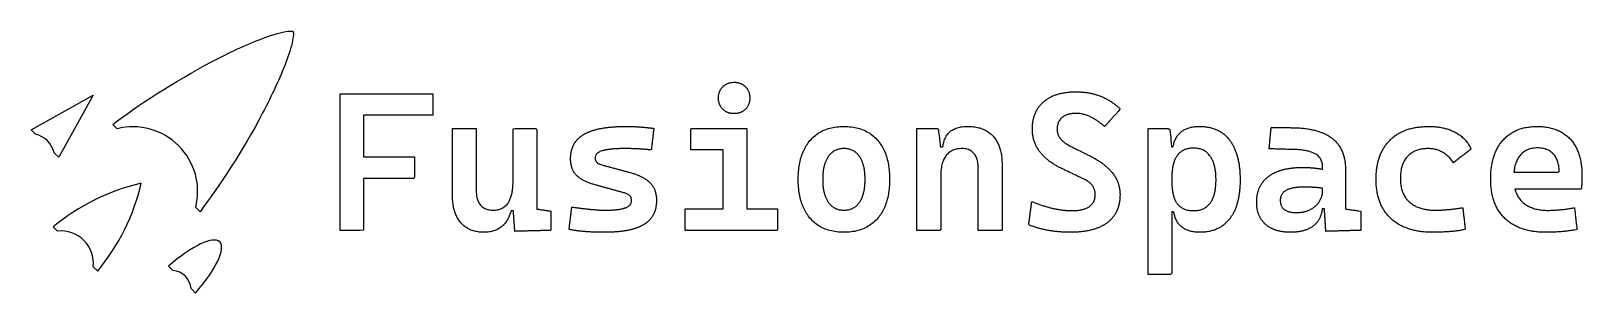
# Model space of a CAD drawing. Header units: millimetres. Extents: x 0 to 150, y 0 to 25.
import ezdxf

# ---------------------------------------------------------------- set-up
doc = ezdxf.new("R2010")
doc.units = ezdxf.units.MM
doc.layers.add('OUTLINE', color=7, linetype='Continuous')

msp = doc.modelspace()

# ---------------------------------------------------------------- linework, layer by layer
at = {"layer": 'OUTLINE'}
for p, q in [((0, 15.8086), (6.0169, 19.1514)), ((6.0169, 19.1514), (2.6742, 13.1345)), ((0.4243, 15.3844), (0, 15.8086)), ((8.3215, 15.8945), (7.8972, 16.3188)), ((2.6742, 13.1345), (2.2499, 13.5587)), ((16.35, 7.866), (15.9257, 8.2903)), ((2.5763, 5.991), (2.152, 6.4153)), ((6.4465, 2.1208), (6.0222, 2.5451)), ((13.7283, 2.1692), (13.3041, 2.5935)), ((15.8976, 0), (15.4733, 0.4243))]:
    msp.add_line(p, q, dxfattribs=at)
for points in [[(68.1083, 17.3628), (68.0544, 17.3606), (67.9997, 17.3598), (67.945, 17.3606), (67.8911, 17.3628), (67.838, 17.3665), (67.7857, 17.3717), (67.7343, 17.3784), (67.6836, 17.3866), (67.6338, 17.3963), (67.5847, 17.4074), (67.5365, 17.4201), (67.489, 17.4342), (67.4424, 17.4498), (67.3966, 17.4669), (67.3516, 17.4855), (67.3074, 17.5056), (67.264, 17.5271), (67.2214, 17.5502), (67.1797, 17.5747), (67.1387, 17.6008), (67.0985, 17.6283), (67.0592, 17.6573), (67.0207, 17.6878), (66.9829, 17.7197), (66.946, 17.7532), (66.9099, 17.7881), (66.8749, 17.8242), (66.8415, 17.8612), (66.8095, 17.8989), (66.779, 17.9374), (66.75, 17.9768), (66.7225, 18.0169), (66.6965, 18.0579), (66.6719, 18.0997), (66.6489, 18.1423), (66.6273, 18.1856), (66.6073, 18.2298), (66.5887, 18.2748), (66.5716, 18.3207), (66.556, 18.3673), (66.5418, 18.4147), (66.5292, 18.4629), (66.518, 18.512), (66.5084, 18.5618), (66.5002, 18.6125), (66.4935, 18.664), (66.4883, 18.7163), (66.4846, 18.7693), (66.4823, 18.8232), (66.4816, 18.8779), (66.4823, 18.9326), (66.4846, 18.9865), (66.4883, 19.0396), (66.4935, 19.0919), (66.5002, 19.1434), (66.5084, 19.194), (66.518, 19.2439), (66.5292, 19.2929), (66.5418, 19.3412), (66.556, 19.3886), (66.5716, 19.4352), (66.5887, 19.481), (66.6073, 19.526), (66.6273, 19.5702), (66.6489, 19.6136), (66.6719, 19.6562), (66.6965, 19.698), (66.7225, 19.7389), (66.75, 19.7791), (66.779, 19.8185), (66.8095, 19.857), (66.8415, 19.8947), (66.8749, 19.9316), (66.9099, 19.9678), (66.946, 20.0027), (66.9829, 20.0362), (67.0207, 20.0681), (67.0592, 20.0986), (67.0985, 20.1276), (67.1387, 20.1551), (67.1797, 20.1812), (67.2214, 20.2057), (67.264, 20.2287), (67.3074, 20.2503), (67.3516, 20.2704), (67.3966, 20.289), (67.4424, 20.3061), (67.489, 20.3217), (67.5365, 20.3358), (67.5847, 20.3485), (67.6338, 20.3596), (67.6836, 20.3693), (67.7343, 20.3775), (67.7857, 20.3842), (67.838, 20.3894), (67.8911, 20.3931), (67.945, 20.3953), (67.9997, 20.3961), (68.0544, 20.3953), (68.1083, 20.3931), (68.1614, 20.3894), (68.2137, 20.3842), (68.2651, 20.3775), (68.3158, 20.3693), (68.3657, 20.3596), (68.4147, 20.3485), (68.4629, 20.3358), (68.5104, 20.3217), (68.557, 20.3061), (68.6028, 20.289), (68.6478, 20.2704), (68.692, 20.2503), (68.7354, 20.2287), (68.778, 20.2057), (68.8197, 20.1812), (68.8607, 20.1551), (68.9009, 20.1276), (68.9402, 20.0986), (68.9787, 20.0681), (69.0165, 20.0362), (69.0534, 20.0027), (69.0895, 19.9678), (69.1245, 19.9316), (69.1579, 19.8947), (69.1899, 19.857), (69.2204, 19.8185), (69.2494, 19.7791), (69.2769, 19.7389), (69.3029, 19.698), (69.3275, 19.6562), (69.3505, 19.6136), (69.3721, 19.5702), (69.3921, 19.526), (69.4107, 19.481), (69.4278, 19.4352), (69.4435, 19.3886), (69.4576, 19.3412), (69.4702, 19.2929), (69.4814, 19.2439), (69.491, 19.194), (69.4992, 19.1434), (69.5059, 19.0919), (69.5111, 19.0396), (69.5148, 18.9865), (69.5171, 18.9326), (69.5178, 18.8779), (69.5171, 18.8232), (69.5148, 18.7693), (69.5111, 18.7163), (69.5059, 18.664), (69.4992, 18.6125), (69.491, 18.5618), (69.4814, 18.512), (69.4702, 18.4629), (69.4576, 18.4147), (69.4435, 18.3673), (69.4278, 18.3207), (69.4107, 18.2748), (69.3921, 18.2298), (69.3721, 18.1856), (69.3505, 18.1423), (69.3275, 18.0997), (69.3029, 18.0579), (69.2769, 18.0169), (69.2494, 17.9768), (69.2204, 17.9374), (69.1899, 17.8989), (69.1579, 17.8612), (69.1245, 17.8242), (69.0895, 17.7881), (69.0534, 17.7532), (69.0165, 17.7197), (68.9787, 17.6878), (68.9402, 17.6573), (68.9009, 17.6283), (68.8607, 17.6008), (68.8197, 17.5747), (68.778, 17.5502), (68.7354, 17.5271), (68.692, 17.5056), (68.6478, 17.4855), (68.6028, 17.4669), (68.557, 17.4498), (68.5104, 17.4342), (68.4629, 17.4201), (68.4147, 17.4074), (68.3657, 17.3963), (68.3158, 17.3866), (68.2651, 17.3784), (68.2137, 17.3717), (68.1614, 17.3665)], [(30.1314, 19.2877), (30.2163, 19.2877), (30.3608, 19.2877), (30.5386, 19.2877), (30.5901, 19.2877), (30.8195, 19.2877), (30.8609, 19.2877), (31.0488, 19.2877), (31.1832, 19.2877), (31.2782, 19.2877), (31.5055, 19.2877), (31.5075, 19.2877), (31.7369, 19.2877), (31.8278, 19.2877), (31.9663, 19.2877), (32.1501, 19.2877), (32.1956, 19.2877), (32.425, 19.2877), (32.6543, 19.2877), (32.8837, 19.2877), (33.1131, 19.2877), (33.3424, 19.2877), (33.5718, 19.2877), (33.8011, 19.2877), (34.0305, 19.2877), (34.2599, 19.2877), (34.4892, 19.2877), (34.7186, 19.2877), (34.9479, 19.2877), (35.1773, 19.2877), (35.4066, 19.2877), (35.636, 19.2877), (35.8654, 19.2877), (36.0947, 19.2877), (36.3241, 19.2877), (36.5534, 19.2877), (36.7828, 19.2877), (37.0122, 19.2877), (37.2415, 19.2877), (37.4709, 19.2877), (37.7002, 19.2877), (37.9296, 19.2877), (38.1589, 19.2877), (38.3883, 19.2877), (38.6177, 19.2877), (38.847, 19.2877), (38.847, 19.0584), (38.847, 18.829), (38.847, 18.5996), (38.847, 18.3703), (38.847, 18.1409), (38.847, 17.9116), (38.847, 17.6822), (38.847, 17.4529), (38.847, 17.2235), (38.6211, 17.2201), (38.3917, 17.2201), (38.1624, 17.2201), (37.933, 17.2201), (37.7036, 17.2201), (37.4743, 17.2201), (37.2449, 17.2201), (37.0156, 17.2201), (36.7862, 17.2201), (36.5569, 17.2201), (36.3275, 17.2201), (36.0981, 17.2201), (35.8688, 17.2201), (35.6394, 17.2201), (35.4101, 17.2201), (35.1807, 17.2201), (34.9513, 17.2201), (34.722, 17.2201), (34.4926, 17.2201), (34.2633, 17.2201), (34.0339, 17.2201), (33.8045, 17.2201), (33.5752, 17.2201), (33.3458, 17.2201), (33.1165, 17.2201), (32.8871, 17.2201), (32.6578, 17.2201), (32.4284, 17.2201), (32.199, 17.2201), (32.1501, 17.2201), (32.1501, 17.0316), (32.1501, 16.7093), (32.1501, 16.387), (32.1501, 16.0647), (32.1501, 15.7424), (32.1501, 15.4201), (32.1501, 15.0978), (32.1501, 14.7755), (32.1501, 14.4532), (32.1501, 14.1309), (32.1501, 13.8086), (32.1501, 13.4863), (32.1501, 13.1683), (32.2602, 13.1683), (32.4529, 13.1683), (32.6455, 13.1683), (32.8382, 13.1683), (33.0309, 13.1683), (33.2236, 13.1683), (33.4163, 13.1683), (33.6089, 13.1683), (33.8016, 13.1683), (33.9943, 13.1683), (34.187, 13.1683), (34.3797, 13.1683), (34.5723, 13.1683), (34.765, 13.1683), (34.9577, 13.1683), (35.1504, 13.1683), (35.3431, 13.1683), (35.5357, 13.1683), (35.7284, 13.1683), (35.9211, 13.1683), (36.1138, 13.1683), (36.3065, 13.1683), (36.4991, 13.1683), (36.6918, 13.1683), (36.8845, 13.1683), (37.0772, 13.1683), (37.0772, 12.9757), (37.0772, 12.783), (37.0772, 12.5903), (37.0772, 12.3976), (37.0772, 12.2049), (37.0772, 12.0123), (37.0772, 11.8196), (37.0772, 11.6269), (37.0772, 11.4342), (37.0772, 11.2415), (37.0346, 11.0914), (36.8419, 11.0914), (36.6492, 11.0914), (36.4566, 11.0914), (36.2639, 11.0914), (36.0712, 11.0914), (35.8785, 11.0914), (35.6858, 11.0914), (35.4932, 11.0914), (35.3005, 11.0914), (35.1078, 11.0914), (34.9151, 11.0914), (34.7224, 11.0914), (34.5298, 11.0914), (34.3371, 11.0914), (34.1444, 11.0914), (33.9517, 11.0914), (33.759, 11.0914), (33.5664, 11.0914), (33.3737, 11.0914), (33.181, 11.0914), (32.9883, 11.0914), (32.7957, 11.0914), (32.603, 11.0914), (32.4103, 11.0914), (32.2176, 11.0914), (32.1501, 11.0914), (32.1501, 10.9079), (32.1501, 10.5856), (32.1501, 10.2633), (32.1501, 9.941), (32.1501, 9.6187), (32.1501, 9.2963), (32.1501, 8.974), (32.1501, 8.6517), (32.1501, 8.3294), (32.1501, 8.0071), (32.1501, 7.6848), (32.1501, 7.3625), (32.1501, 7.0402), (32.1501, 6.7179), (32.1501, 6.3956), (32.1501, 6.0733), (31.8393, 6.0619), (31.517, 6.0619), (31.1947, 6.0619), (30.8724, 6.0619), (30.5501, 6.0619), (30.2278, 6.0619), (29.9055, 6.0619), (29.9055, 6.3842), (29.9055, 6.7065), (29.9055, 7.0288), (29.9055, 7.3511), (29.9055, 7.6734), (29.9055, 7.9957), (29.9055, 8.318), (29.9055, 8.6403), (29.9055, 8.9626), (29.9055, 9.2849), (29.9055, 9.6072), (29.9055, 9.9295), (29.9055, 10.2518), (29.9055, 10.5741), (29.9055, 10.8964), (29.9055, 11.0914), (29.9055, 11.2187), (29.9055, 11.2841), (29.9055, 11.4768), (29.9055, 11.541), (29.9055, 11.6695), (29.9055, 11.8622), (29.9055, 11.8633), (29.9055, 12.0548), (29.9055, 12.1856), (29.9055, 12.2475), (29.9055, 12.4402), (29.9055, 12.5079), (29.9055, 12.6329), (29.9055, 12.8256), (29.9055, 12.8302), (29.9055, 13.0182), (29.9055, 13.1525), (29.9055, 13.4748), (29.9055, 13.7971), (29.9055, 14.1194), (29.9055, 14.4417), (29.9055, 14.764), (29.9055, 15.0863), (29.9055, 15.4086), (29.9055, 15.7309), (29.9055, 16.0532), (29.9055, 16.3755), (29.9055, 16.6978), (29.9055, 17.0201), (29.9055, 17.2201), (29.9055, 17.3424), (29.9055, 17.4494), (29.9055, 17.6647), (29.9055, 17.6788), (29.9055, 17.9082), (29.9055, 17.987), (29.9055, 18.1375), (29.9055, 18.3094), (29.9055, 18.3669), (29.9055, 18.5962), (29.9055, 18.6317), (29.9055, 18.8256), (29.9055, 18.954), (29.9055, 19.055), (29.9055, 19.2763), (29.9055, 19.2843)], [(100.7373, 5.8777), (100.6267, 5.8761), (100.5148, 5.8756), (100.4215, 5.8759), (100.3286, 5.8769), (100.2359, 5.8785), (100.1436, 5.8807), (100.0517, 5.8836), (99.96, 5.8871), (99.8687, 5.8913), (99.7778, 5.8961), (99.6872, 5.9015), (99.5969, 5.9076), (99.5069, 5.9144), (99.4173, 5.9217), (99.3281, 5.9297), (99.2391, 5.9384), (99.1505, 5.9477), (99.0623, 5.9576), (98.9744, 5.9682), (98.8868, 5.9794), (98.7995, 5.9912), (98.7126, 6.0037), (98.626, 6.0169), (98.5398, 6.0306), (98.4539, 6.045), (98.3683, 6.0601), (98.2748, 6.0774), (98.1809, 6.0955), (98.0879, 6.1144), (97.9957, 6.134), (97.9042, 6.1544), (97.8137, 6.1754), (97.7239, 6.1972), (97.6349, 6.2196), (97.5468, 6.2428), (97.4594, 6.2667), (97.3729, 6.2913), (97.2872, 6.3166), (97.2023, 6.3427), (97.1182, 6.3694), (97.0349, 6.3969), (96.9525, 6.425), (96.8708, 6.4539), (96.79, 6.4835), (96.71, 6.5139), (96.6308, 6.5449), (96.5524, 6.5766), (96.4938, 6.6211), (96.5055, 6.7102), (96.5173, 6.7993), (96.529, 6.8884), (96.5407, 6.9775), (96.5525, 7.0666), (96.5642, 7.1557), (96.5759, 7.2448), (96.5877, 7.3339), (96.5994, 7.4231), (96.6111, 7.5122), (96.6229, 7.6013), (96.6346, 7.6904), (96.6463, 7.7795), (96.6581, 7.8686), (96.6698, 7.9577), (96.6815, 8.0468), (96.6933, 8.1359), (96.705, 8.225), (96.7167, 8.3141), (96.7285, 8.4032), (96.7402, 8.4923), (96.7519, 8.5814), (96.7637, 8.6705), (96.7754, 8.7596), (96.7871, 8.8487), (96.8599, 8.8354), (96.9465, 8.7993), (97.033, 8.7639), (97.1194, 8.7293), (97.2056, 8.6955), (97.2917, 8.6624), (97.3776, 8.6301), (97.4634, 8.5985), (97.5491, 8.5676), (97.6347, 8.5376), (97.7201, 8.5082), (97.8053, 8.4797), (97.8905, 8.4518), (97.9755, 8.4248), (98.0604, 8.3985), (98.1451, 8.3729), (98.2297, 8.3481), (98.3142, 8.324), (98.3985, 8.3007), (98.4827, 8.2781), (98.5668, 8.2563), (98.6507, 8.2353), (98.7345, 8.215), (98.8203, 8.1949), (98.9143, 8.1739), (99.0078, 8.1538), (99.1008, 8.1348), (99.1933, 8.1169), (99.2852, 8.1), (99.3767, 8.0841), (99.4676, 8.0693), (99.558, 8.0555), (99.6479, 8.0428), (99.7373, 8.0311), (99.8262, 8.0205), (99.9146, 8.0109), (100.0025, 8.0023), (100.0898, 7.9948), (100.1767, 7.9883), (100.263, 7.9828), (100.3488, 7.9784), (100.4342, 7.9751), (100.519, 7.9728), (100.6033, 7.9715), (100.6954, 7.9713), (100.8072, 7.9729), (100.9162, 7.9766), (101.0224, 7.9823), (101.1257, 7.9901), (101.2262, 7.9999), (101.3239, 8.0118), (101.4187, 8.0258), (101.5107, 8.0418), (101.5998, 8.0599), (101.6861, 8.0801), (101.7696, 8.1023), (101.8502, 8.1265), (101.928, 8.1529), (102.003, 8.1812), (102.0751, 8.2117), (102.1444, 8.2442), (102.2108, 8.2788), (102.2744, 8.3154), (102.3352, 8.3541), (102.4046, 8.4034), (102.4749, 8.46), (102.5402, 8.5197), (102.6003, 8.5828), (102.6554, 8.6491), (102.7054, 8.7187), (102.7503, 8.7915), (102.7902, 8.8676), (102.8249, 8.9469), (102.8546, 9.0295), (102.8792, 9.1154), (102.8988, 9.2045), (102.9132, 9.2969), (102.9226, 9.3925), (102.9269, 9.4914), (102.9263, 9.5841), (102.9211, 9.6707), (102.9114, 9.7555), (102.8971, 9.8384), (102.8784, 9.9194), (102.8551, 9.9985), (102.8274, 10.0757), (102.7951, 10.1511), (102.7583, 10.2245), (102.717, 10.2961), (102.6712, 10.3658), (102.6208, 10.4336), (102.566, 10.4995), (102.5066, 10.5635), (102.4427, 10.6256), (102.3743, 10.6859), (102.3014, 10.7442), (102.224, 10.8007), (102.1421, 10.8553), (102.0556, 10.908), (101.9646, 10.9588), (101.8692, 11.0078), (101.7736, 11.0532), (101.6924, 11.0917), (101.6112, 11.1303), (101.53, 11.1689), (101.4489, 11.2074), (101.3677, 11.246), (101.2865, 11.2845), (101.2053, 11.3231), (101.1241, 11.3617), (101.043, 11.4002), (100.9618, 11.4388), (100.8806, 11.4774), (100.7994, 11.5159), (100.7182, 11.5545), (100.6371, 11.5931), (100.5559, 11.6316), (100.4747, 11.6702), (100.3935, 11.7087), (100.3124, 11.7473), (100.2312, 11.7859), (100.15, 11.8244), (100.0688, 11.863), (99.9876, 11.9016), (99.9065, 11.9401), (99.8253, 11.9787), (99.7441, 12.0173), (99.6539, 12.0602), (99.5635, 12.1045), (99.4744, 12.1495), (99.3868, 12.1952), (99.3007, 12.2415), (99.2159, 12.2885), (99.1325, 12.3362), (99.0506, 12.3846), (98.97, 12.4337), (98.8909, 12.4834), (98.8132, 12.5339), (98.7369, 12.585), (98.662, 12.6368), (98.5886, 12.6892), (98.5165, 12.7424), (98.4459, 12.7962), (98.3766, 12.8507), (98.3088, 12.9059), (98.2424, 12.9618), (98.1774, 13.0183), (98.1138, 13.0756), (98.0516, 13.1335), (97.9909, 13.1921), (97.9315, 13.2513), (97.8736, 13.3113), (97.8171, 13.3719), (97.762, 13.4332), (97.7083, 13.4952), (97.656, 13.5579), (97.6051, 13.6212), (97.5504, 13.6923), (97.4965, 13.7659), (97.4447, 13.8403), (97.3951, 13.9156), (97.3476, 13.9917), (97.3022, 14.0687), (97.259, 14.1464), (97.2179, 14.225), (97.179, 14.3044), (97.1423, 14.3846), (97.1076, 14.4657), (97.0751, 14.5476), (97.0448, 14.6303), (97.0166, 14.7138), (96.9906, 14.7982), (96.9666, 14.8834), (96.9449, 14.9694), (96.9253, 15.0562), (96.9078, 15.1439), (96.8925, 15.2324), (96.8793, 15.3217), (96.8683, 15.4119), (96.8594, 15.5028), (96.8526, 15.5946), (96.848, 15.6872), (96.8456, 15.7807), (96.8452, 15.8782), (96.8469, 15.9808), (96.8506, 16.0821), (96.8563, 16.1819), (96.8639, 16.2804), (96.8735, 16.3774), (96.8851, 16.473), (96.8987, 16.5673), (96.9143, 16.6601), (96.9319, 16.7515), (96.9514, 16.8415), (96.973, 16.9301), (96.9965, 17.0173), (97.022, 17.1031), (97.0494, 17.1875), (97.0789, 17.2704), (97.1103, 17.352), (97.1438, 17.4322), (97.1792, 17.5109), (97.2166, 17.5883), (97.256, 17.6642), (97.2973, 17.7388), (97.3407, 17.8119), (97.386, 17.8836), (97.4333, 17.954), (97.4826, 18.0229), (97.5339, 18.0904), (97.5872, 18.1565), (97.6424, 18.2212), (97.6996, 18.2845), (97.7589, 18.3464), (97.8201, 18.4068), (97.8832, 18.4659), (97.9484, 18.5236), (98.0086, 18.5741), (98.07, 18.6232), (98.1328, 18.671), (98.1969, 18.7174), (98.2623, 18.7623), (98.3291, 18.8059), (98.3972, 18.8482), (98.4666, 18.889), (98.5374, 18.9285), (98.6095, 18.9666), (98.6829, 19.0033), (98.7577, 19.0386), (98.8338, 19.0726), (98.9112, 19.1052), (98.99, 19.1364), (99.07, 19.1662), (99.1514, 19.1946), (99.2342, 19.2217), (99.3183, 19.2474), (99.4037, 19.2717), (99.4904, 19.2946), (99.5785, 19.3162), (99.6679, 19.3363), (99.7586, 19.3551), (99.8507, 19.3725), (99.9441, 19.3886), (100.0388, 19.4032), (100.1349, 19.4165), (100.2323, 19.4284), (100.331, 19.4389), (100.431, 19.4481), (100.5324, 19.4558), (100.6351, 19.4622), (100.7392, 19.4672), (100.8446, 19.4709), (100.9513, 19.4731), (101.0593, 19.474), (101.1564, 19.4735), (101.2511, 19.4719), (101.3453, 19.4691), (101.4389, 19.4652), (101.532, 19.46), (101.6244, 19.4537), (101.7163, 19.4462), (101.8077, 19.4375), (101.8984, 19.4277), (101.9886, 19.4166), (102.0783, 19.4044), (102.1673, 19.391), (102.2558, 19.3764), (102.3437, 19.3607), (102.4311, 19.3437), (102.5178, 19.3256), (102.604, 19.3063), (102.6897, 19.2859), (102.7747, 19.2642), (102.8592, 19.2414), (102.9432, 19.2174), (103.0265, 19.1922), (103.1093, 19.1659), (103.1915, 19.1383), (103.2732, 19.1096), (103.3543, 19.0797), (103.4354, 19.0484), (103.5171, 19.0154), (103.5982, 18.9812), (103.6788, 18.9457), (103.7589, 18.9089), (103.8384, 18.8709), (103.9174, 18.8317), (103.9959, 18.7911), (104.0738, 18.7493), (104.1512, 18.7063), (104.228, 18.662), (104.3043, 18.6164), (104.3801, 18.5696), (104.4553, 18.5215), (104.53, 18.4722), (104.6041, 18.4216), (104.6777, 18.3698), (104.7508, 18.3167), (104.8233, 18.2623), (104.8953, 18.2067), (104.9667, 18.1498), (105.0377, 18.0917), (105.108, 18.0323), (105.1779, 17.9716), (105.2472, 17.9097), (105.3159, 17.8466), (105.3351, 17.7815), (105.2747, 17.7149), (105.2144, 17.6483), (105.154, 17.5817), (105.0936, 17.5151), (105.0333, 17.4485), (104.9729, 17.382), (104.9126, 17.3154), (104.8522, 17.2488), (104.7918, 17.1822), (104.7315, 17.1156), (104.6711, 17.0491), (104.6107, 16.9825), (104.5504, 16.9159), (104.49, 16.8493), (104.4296, 16.7827), (104.3693, 16.7161), (104.3089, 16.6496), (104.2485, 16.583), (104.1882, 16.5164), (104.1278, 16.4498), (104.0674, 16.3832), (104.0071, 16.3167), (103.9467, 16.2501), (103.8863, 16.1835), (103.826, 16.1169), (103.7512, 16.173), (103.6754, 16.2377), (103.5999, 16.3007), (103.5246, 16.3619), (103.4496, 16.4213), (103.3747, 16.479), (103.3001, 16.5349), (103.2258, 16.5891), (103.1517, 16.6415), (103.0778, 16.6922), (103.0041, 16.7411), (102.9307, 16.7882), (102.8575, 16.8336), (102.7846, 16.8772), (102.7119, 16.9191), (102.6394, 16.9592), (102.5671, 16.9976), (102.4951, 17.0342), (102.4222, 17.0696), (102.3352, 17.1094), (102.2483, 17.1466), (102.1614, 17.1811), (102.0745, 17.213), (101.9877, 17.2422), (101.901, 17.2687), (101.8142, 17.2925), (101.7275, 17.3137), (101.6409, 17.3322), (101.5542, 17.3481), (101.4677, 17.3613), (101.3811, 17.3718), (101.2946, 17.3796), (101.2081, 17.3848), (101.1217, 17.3873), (101.0233, 17.3871), (100.9175, 17.3839), (100.8148, 17.3776), (100.7151, 17.3683), (100.6184, 17.3559), (100.5248, 17.3404), (100.4342, 17.3218), (100.3466, 17.3002), (100.262, 17.2756), (100.1805, 17.2478), (100.102, 17.217), (100.0265, 17.1832), (99.9541, 17.1462), (99.8847, 17.1062), (99.8183, 17.0632), (99.755, 17.0171), (99.6914, 16.9651), (99.6287, 16.9066), (99.5706, 16.8447), (99.5172, 16.7794), (99.4685, 16.7105), (99.4244, 16.6382), (99.3851, 16.5625), (99.3504, 16.4832), (99.3204, 16.4006), (99.2951, 16.3144), (99.2745, 16.2248), (99.2585, 16.1317), (99.2473, 16.0351), (99.2407, 15.9351), (99.2388, 15.8327), (99.242, 15.7398), (99.2506, 15.6489), (99.2645, 15.5601), (99.2839, 15.4734), (99.3086, 15.3887), (99.3387, 15.306), (99.3742, 15.2254), (99.4151, 15.1468), (99.4613, 15.0703), (99.513, 14.9958), (99.5699, 14.9235), (99.6211, 14.8646), (99.6757, 14.8066), (99.7335, 14.7495), (99.7946, 14.6933), (99.859, 14.638), (99.9267, 14.5836), (99.9978, 14.53), (100.0721, 14.4774), (100.1497, 14.4256), (100.2306, 14.3748), (100.3147, 14.3248), (100.4022, 14.2757), (100.493, 14.2276), (100.5777, 14.185), (100.6581, 14.145), (100.7386, 14.1049), (100.8191, 14.0649), (100.8995, 14.0249), (100.98, 13.9849), (101.0605, 13.9448), (101.1409, 13.9048), (101.2214, 13.8648), (101.3019, 13.8247), (101.3823, 13.7847), (101.4628, 13.7447), (101.5433, 13.7047), (101.6237, 13.6646), (101.7042, 13.6246), (101.7847, 13.5846), (101.8651, 13.5446), (101.9456, 13.5045), (102.0261, 13.4645), (102.1065, 13.4245), (102.187, 13.3844), (102.2675, 13.3444), (102.3479, 13.3044), (102.4361, 13.2603), (102.5277, 13.2135), (102.6179, 13.1662), (102.7066, 13.1184), (102.794, 13.0702), (102.8799, 13.0215), (102.9643, 12.9723), (103.0474, 12.9227), (103.129, 12.8725), (103.2092, 12.822), (103.288, 12.7709), (103.3653, 12.7194), (103.4412, 12.6674), (103.5157, 12.615), (103.5888, 12.5621), (103.6604, 12.5087), (103.7307, 12.4548), (103.7995, 12.4005), (103.8668, 12.3457), (103.9328, 12.2905), (103.9973, 12.2348), (104.0604, 12.1786), (104.1221, 12.1219), (104.1823, 12.0648), (104.2412, 12.0072), (104.2986, 11.9492), (104.3545, 11.8906), (104.4091, 11.8316), (104.4622, 11.7722), (104.5139, 11.7122), (104.5647, 11.6513), (104.6223, 11.5789), (104.6777, 11.5056), (104.7308, 11.4315), (104.7816, 11.3565), (104.8301, 11.2807), (104.8764, 11.204), (104.9203, 11.1265), (104.962, 11.0481), (105.0014, 10.9689), (105.0384, 10.8888), (105.0732, 10.8078), (105.1058, 10.726), (105.136, 10.6433), (105.1639, 10.5598), (105.1896, 10.4754), (105.2129, 10.3902), (105.234, 10.3041), (105.2528, 10.2171), (105.2693, 10.1293), (105.2835, 10.0407), (105.2955, 9.9511), (105.3051, 9.8608), (105.3125, 9.7695), (105.3175, 9.6774), (105.3203, 9.5845), (105.3208, 9.4881), (105.3192, 9.3858), (105.3155, 9.2849), (105.3097, 9.1854), (105.3019, 9.0874), (105.292, 8.9908), (105.28, 8.8957), (105.266, 8.8019), (105.2499, 8.7096), (105.2317, 8.6188), (105.2114, 8.5294), (105.1891, 8.4414), (105.1647, 8.3548), (105.1382, 8.2697), (105.1097, 8.186), (105.0791, 8.1037), (105.0464, 8.0229), (105.0116, 7.9435), (104.9748, 7.8655), (104.9359, 7.789), (104.8949, 7.7139), (104.8519, 7.6402), (104.8068, 7.568), (104.7596, 7.4971), (104.7104, 7.4278), (104.659, 7.3598), (104.6057, 7.2933), (104.5502, 7.2283), (104.4927, 7.1646), (104.4331, 7.1024), (104.3714, 7.0416), (104.3076, 6.9823), (104.2418, 6.9244), (104.1739, 6.8679), (104.104, 6.8129), (104.0436, 6.7677), (103.9833, 6.7248), (103.9218, 6.6828), (103.8589, 6.642), (103.7948, 6.6022), (103.7293, 6.5634), (103.6626, 6.5257), (103.5946, 6.4891), (103.5253, 6.4536), (103.4547, 6.4191), (103.3828, 6.3856), (103.3096, 6.3532), (103.2352, 6.3219), (103.1594, 6.2917), (103.0824, 6.2625), (103.0041, 6.2344), (102.9244, 6.2073), (102.8435, 6.1813), (102.7613, 6.1563), (102.6778, 6.1325), (102.5931, 6.1096), (102.507, 6.0879), (102.4196, 6.0672), (102.331, 6.0475), (102.2411, 6.029), (102.1498, 6.0115), (102.0573, 5.995), (101.9635, 5.9796), (101.8684, 5.9653), (101.772, 5.952), (101.6744, 5.9398), (101.5754, 5.9287), (101.4751, 5.9186), (101.3736, 5.9096), (101.2708, 5.9016), (101.1667, 5.8947), (101.0612, 5.8889), (100.9545, 5.8841), (100.8465, 5.8804)], [(48.9247, 10.0113), (48.9247, 9.9216), (48.9247, 9.9015), (48.9247, 9.8319), (48.9247, 9.7421), (48.9247, 9.7112), (48.9247, 9.6524), (48.9247, 9.5627), (48.9247, 9.5209), (48.9247, 9.473), (48.9247, 9.3832), (48.9247, 9.2935), (48.9247, 9.2038), (48.9247, 9.1141), (48.9247, 9.0243), (48.9247, 8.9346), (48.9247, 8.8449), (48.9247, 8.7551), (48.9247, 8.6654), (48.9247, 8.5757), (48.9247, 8.486), (48.9247, 8.3962), (48.9247, 8.3065), (48.9247, 8.2168), (48.9271, 8.1291), (49.0158, 8.1158), (49.1046, 8.1024), (49.1933, 8.0891), (49.282, 8.0757), (49.3708, 8.0623), (49.4595, 8.049), (49.5482, 8.0356), (49.6369, 8.0222), (49.7257, 8.0089), (49.8144, 7.9955), (49.9031, 7.9822), (49.9918, 7.9688), (50.0806, 7.9554), (50.1693, 7.9421), (50.258, 7.9287), (50.2845, 7.8618), (50.2845, 7.7721), (50.2845, 7.6823), (50.2845, 7.5926), (50.2845, 7.5029), (50.2845, 7.4132), (50.2845, 7.3234), (50.2845, 7.2337), (50.2845, 7.144), (50.2845, 7.0543), (50.2845, 6.9645), (50.2845, 6.8748), (50.2845, 6.7851), (50.2845, 6.6953), (50.2845, 6.6056), (50.2845, 6.5159), (50.2845, 6.4262), (50.2845, 6.3364), (50.2845, 6.2467), (50.2845, 6.157), (50.2845, 6.0673), (50.2002, 6.0596), (50.1105, 6.0572), (50.0208, 6.0548), (49.9311, 6.0524), (49.8414, 6.05), (49.7518, 6.0476), (49.6621, 6.0452), (49.5724, 6.0428), (49.4827, 6.0404), (49.393, 6.0381), (49.3033, 6.0357), (49.2136, 6.0333), (49.1239, 6.0309), (49.0342, 6.0285), (48.9445, 6.0261), (48.8548, 6.0237), (48.7651, 6.0213), (48.6754, 6.0189), (48.5857, 6.0165), (48.496, 6.0141), (48.4063, 6.0117), (48.3166, 6.0093), (48.2269, 6.0069), (48.1372, 6.0045), (48.0475, 6.0021), (47.9578, 5.9997), (47.8681, 5.9973), (47.7785, 5.995), (47.6888, 5.9926), (47.5991, 5.9902), (47.5094, 5.9878), (47.4197, 5.9854), (47.33, 5.983), (47.2403, 5.9806), (47.1506, 5.9782), (47.0609, 5.9758), (46.9712, 5.9734), (46.8815, 5.971), (46.7918, 5.9686), (46.7855, 6.0581), (46.7791, 6.1476), (46.7728, 6.2371), (46.7664, 6.3266), (46.7601, 6.4161), (46.7537, 6.5056), (46.7474, 6.5951), (46.741, 6.6846), (46.7347, 6.7741), (46.7283, 6.8636), (46.722, 6.9531), (46.7157, 7.0426), (46.7093, 7.1322), (46.703, 7.2217), (46.6966, 7.3112), (46.6903, 7.4007), (46.6839, 7.4902), (46.6776, 7.5797), (46.6712, 7.6692), (46.6649, 7.7587), (46.6585, 7.8482), (46.6522, 7.9377), (46.6505, 7.962), (46.556, 7.962), (46.4455, 7.962), (46.39, 7.8804), (46.358, 7.7627), (46.3229, 7.6485), (46.2844, 7.5377), (46.2428, 7.4303), (46.1979, 7.3263), (46.1498, 7.2257), (46.0984, 7.1285), (46.0438, 7.0347), (45.986, 6.9443), (45.9249, 6.8573), (45.8607, 6.7738), (45.7931, 6.6936), (45.7224, 6.6168), (45.6484, 6.5435), (45.5711, 6.4735), (45.4904, 6.4068), (45.4052, 6.3425), (45.3175, 6.2823), (45.2275, 6.2263), (45.1351, 6.1744), (45.0403, 6.1267), (44.9431, 6.0831), (44.8434, 6.0437), (44.7414, 6.0084), (44.637, 5.9773), (44.5302, 5.9503), (44.421, 5.9275), (44.3094, 5.9088), (44.1955, 5.8943), (44.0791, 5.8839), (43.9603, 5.8777), (43.8391, 5.8756), (43.7121, 5.8774), (43.5877, 5.8826), (43.4658, 5.8914), (43.3465, 5.9037), (43.2297, 5.9196), (43.1155, 5.9389), (43.0038, 5.9618), (42.8946, 5.9882), (42.788, 6.0181), (42.684, 6.0516), (42.5825, 6.0885), (42.4835, 6.129), (42.3871, 6.173), (42.2932, 6.2205), (42.2019, 6.2715), (42.1131, 6.3261), (42.0269, 6.3841), (41.9433, 6.4457), (41.8621, 6.5108), (41.7835, 6.5795), (41.7075, 6.6516), (41.634, 6.7273), (41.5634, 6.8061), (41.5014, 6.8808), (41.4419, 6.9578), (41.3849, 7.0372), (41.3304, 7.119), (41.2784, 7.2032), (41.2289, 7.2898), (41.1819, 7.3787), (41.1375, 7.47), (41.0955, 7.5637), (41.0561, 7.6598), (41.0192, 7.7583), (40.9848, 7.8591), (40.9528, 7.9623), (40.9234, 8.0679), (40.8966, 8.1759), (40.8722, 8.2863), (40.8503, 8.399), (40.8309, 8.5141), (40.8141, 8.6316), (40.7998, 8.7514), (40.7879, 8.8737), (40.7786, 8.9983), (40.7718, 9.1253), (40.7675, 9.2547), (40.7657, 9.3864), (40.7657, 9.5018), (40.7657, 9.6123), (40.7657, 9.7228), (40.7657, 9.8333), (40.7657, 9.9439), (40.7657, 10.0544), (40.7657, 10.1649), (40.7657, 10.2754), (40.7657, 10.3859), (40.7657, 10.4964), (40.7657, 10.6069), (40.7657, 10.7174), (40.7657, 10.828), (40.7657, 10.9385), (40.7657, 11.049), (40.7657, 11.1595), (40.7657, 11.27), (40.7657, 11.3805), (40.7657, 11.491), (40.7657, 11.6015), (40.7657, 11.7121), (40.7657, 11.8226), (40.7657, 11.9331), (40.7657, 12.0436), (40.7657, 12.1541), (40.7657, 12.2646), (40.7657, 12.3751), (40.7657, 12.4857), (40.7657, 12.5962), (40.7657, 12.7067), (40.7657, 12.8172), (40.7657, 12.9277), (40.7657, 13.0382), (40.7657, 13.1487), (40.7657, 13.2592), (40.7657, 13.3698), (40.7657, 13.4803), (40.7657, 13.5908), (40.7657, 13.7013), (40.7657, 13.8118), (40.7657, 13.9223), (40.7657, 14.0328), (40.7657, 14.1434), (40.7657, 14.2539), (40.7657, 14.3644), (40.7657, 14.4749), (40.7657, 14.5854), (40.7657, 14.6959), (40.7657, 14.8064), (40.7657, 14.9169), (40.7657, 15.0275), (40.7657, 15.138), (40.7657, 15.2485), (40.7657, 15.359), (40.7657, 15.4695), (40.7657, 15.58), (40.7657, 15.6905), (40.7657, 15.8011), (40.7657, 15.9116), (40.853, 15.9347), (40.9635, 15.9347), (41.074, 15.9347), (41.1845, 15.9347), (41.295, 15.9347), (41.4056, 15.9347), (41.5161, 15.9347), (41.6266, 15.9347), (41.7371, 15.9347), (41.8476, 15.9347), (41.9581, 15.9347), (42.0686, 15.9347), (42.1791, 15.9347), (42.2897, 15.9347), (42.4002, 15.9347), (42.5107, 15.9347), (42.6212, 15.9347), (42.7317, 15.9347), (42.8422, 15.9347), (42.9527, 15.9347), (43.0633, 15.9347), (43.0661, 15.8271), (43.0661, 15.7165), (43.0661, 15.606), (43.0661, 15.4955), (43.0661, 15.385), (43.0661, 15.2745), (43.0661, 15.164), (43.0661, 15.0535), (43.0661, 14.9429), (43.0661, 14.8324), (43.0661, 14.7219), (43.0661, 14.6114), (43.0661, 14.5009), (43.0661, 14.3904), (43.0661, 14.2799), (43.0661, 14.1694), (43.0661, 14.0588), (43.0661, 13.9483), (43.0661, 13.8378), (43.0661, 13.7273), (43.0661, 13.6168), (43.0661, 13.5063), (43.0661, 13.3958), (43.0661, 13.2852), (43.0661, 13.1747), (43.0661, 13.0642), (43.0661, 12.9537), (43.0661, 12.8432), (43.0661, 12.7327), (43.0661, 12.6222), (43.0661, 12.5117), (43.0661, 12.4011), (43.0661, 12.2906), (43.0661, 12.1801), (43.0661, 12.0696), (43.0661, 11.9591), (43.0661, 11.8486), (43.0661, 11.7381), (43.0661, 11.6275), (43.0661, 11.517), (43.0661, 11.4065), (43.0661, 11.296), (43.0661, 11.1855), (43.0661, 11.075), (43.0661, 10.9645), (43.0661, 10.854), (43.0661, 10.7434), (43.0661, 10.6329), (43.0661, 10.5224), (43.0661, 10.4119), (43.0661, 10.3014), (43.0661, 10.1909), (43.0661, 10.0804), (43.0661, 9.9698), (43.0661, 9.8593), (43.0664, 9.7413), (43.0709, 9.6125), (43.0806, 9.4885), (43.0956, 9.3692), (43.1158, 9.2546), (43.1413, 9.1448), (43.1721, 9.0398), (43.2082, 8.9395), (43.2495, 8.8439), (43.296, 8.7531), (43.3479, 8.667), (43.4049, 8.5857), (43.4673, 8.5091), (43.5379, 8.4343), (43.6153, 8.3635), (43.6974, 8.2994), (43.7842, 8.2418), (43.8756, 8.1907), (43.9717, 8.1463), (44.0724, 8.1085), (44.1777, 8.0772), (44.2877, 8.0525), (44.4024, 8.0344), (44.5217, 8.0229), (44.6457, 8.0179), (44.7719, 8.0194), (44.8943, 8.0268), (45.0125, 8.0402), (45.1265, 8.0595), (45.2364, 8.0847), (45.3422, 8.1159), (45.4437, 8.153), (45.5412, 8.196), (45.6344, 8.245), (45.7235, 8.2999), (45.8084, 8.3607), (45.8892, 8.4275), (45.9658, 8.5002), (46.0383, 8.5789), (46.1065, 8.6635), (46.1603, 8.7388), (46.2035, 8.8065), (46.2445, 8.8783), (46.2834, 8.9541), (46.3203, 9.0339), (46.355, 9.1176), (46.3876, 9.2054), (46.4181, 9.2971), (46.4465, 9.3929), (46.4728, 9.4926), (46.497, 9.5963), (46.5191, 9.704), (46.5391, 9.8157), (46.5569, 9.9314), (46.5727, 10.0511), (46.5863, 10.1747), (46.5979, 10.3024), (46.6073, 10.4341), (46.6147, 10.5697), (46.6199, 10.7093), (46.623, 10.853), (46.6241, 10.9646), (46.6241, 11.1394), (46.6241, 11.3297), (46.6241, 11.5199), (46.6241, 11.7102), (46.6241, 11.9005), (46.6241, 12.0908), (46.6241, 12.2811), (46.6241, 12.4713), (46.6241, 12.6616), (46.6241, 12.8519), (46.6241, 13.0422), (46.6241, 13.2325), (46.6241, 13.4227), (46.6241, 13.613), (46.6241, 13.8033), (46.6241, 13.9936), (46.6241, 14.1839), (46.6241, 14.3741), (46.6241, 14.5644), (46.6241, 14.7547), (46.6241, 14.945), (46.6241, 15.1352), (46.6241, 15.3255), (46.6241, 15.5158), (46.6241, 15.7061), (46.6241, 15.8964), (46.776, 15.9347), (46.9662, 15.9347), (47.1565, 15.9347), (47.3468, 15.9347), (47.5371, 15.9347), (47.7273, 15.9347), (47.9176, 15.9347), (48.1079, 15.9347), (48.2982, 15.9347), (48.4885, 15.9347), (48.6787, 15.9347), (48.869, 15.9347), (48.9247, 15.8001), (48.9247, 15.6099), (48.9247, 15.4196), (48.9247, 15.2293), (48.9247, 15.039), (48.9247, 14.8487), (48.9247, 14.6585), (48.9247, 14.4682), (48.9247, 14.2779), (48.9247, 14.0876), (48.9247, 13.8974), (48.9247, 13.7071), (48.9247, 13.5168), (48.9247, 13.3265), (48.9247, 13.1362), (48.9247, 12.946), (48.9247, 12.7557), (48.9247, 12.5654), (48.9247, 12.3751), (48.9247, 12.1848), (48.9247, 11.9946), (48.9247, 11.8043), (48.9247, 11.614), (48.9247, 11.4237), (48.9247, 11.2334), (48.9247, 11.0432), (48.9247, 10.8529), (48.9247, 10.6626), (48.9247, 10.4723), (48.9247, 10.282), (48.9247, 10.0918)], [(55.6014, 5.8759), (55.5004, 5.8756), (55.4123, 5.8757), (55.3251, 5.876), (55.2388, 5.8766), (55.1534, 5.8773), (55.0689, 5.8783), (54.9853, 5.8795), (54.9025, 5.8809), (54.8207, 5.8825), (54.7397, 5.8843), (54.6597, 5.8864), (54.5805, 5.8886), (54.5022, 5.8911), (54.4248, 5.8938), (54.3483, 5.8967), (54.2727, 5.8998), (54.198, 5.9032), (54.1242, 5.9067), (54.0512, 5.9105), (53.9792, 5.9145), (53.908, 5.9187), (53.8378, 5.9231), (53.7684, 5.9278), (53.6999, 5.9326), (53.6323, 5.9377), (53.5656, 5.9429), (53.4893, 5.9493), (53.4047, 5.9569), (53.3211, 5.9647), (53.2384, 5.9729), (53.1567, 5.9815), (53.0758, 5.9905), (52.9959, 5.9998), (52.9169, 6.0095), (52.8388, 6.0196), (52.7617, 6.03), (52.6854, 6.0407), (52.6101, 6.0519), (52.5357, 6.0634), (52.4622, 6.0752), (52.3896, 6.0875), (52.318, 6.1001), (52.2472, 6.113), (52.1774, 6.1263), (52.1085, 6.14), (52.0405, 6.1541), (52.0445, 6.2262), (52.0541, 6.3028), (52.0637, 6.3795), (52.0733, 6.4562), (52.0828, 6.5328), (52.0924, 6.6095), (52.102, 6.6861), (52.1116, 6.7628), (52.1212, 6.8395), (52.1307, 6.9161), (52.1403, 6.9928), (52.1499, 7.0694), (52.1595, 7.1461), (52.1691, 7.2227), (52.1786, 7.2994), (52.1882, 7.3761), (52.1978, 7.4527), (52.2074, 7.5294), (52.217, 7.606), (52.2265, 7.6827), (52.2361, 7.7594), (52.2457, 7.836), (52.2553, 7.9127), (52.2649, 7.9893), (52.2745, 8.066), (52.284, 8.1426), (52.2936, 8.2193), (52.3032, 8.296), (52.3716, 8.3068), (52.4596, 8.2949), (52.5466, 8.2832), (52.6326, 8.2718), (52.7175, 8.2607), (52.8014, 8.2498), (52.8843, 8.2391), (52.9661, 8.2287), (53.0469, 8.2186), (53.1267, 8.2087), (53.2054, 8.199), (53.2831, 8.1896), (53.3597, 8.1805), (53.4354, 8.1716), (53.51, 8.1629), (53.5835, 8.1545), (53.6561, 8.1464), (53.7276, 8.1385), (53.7981, 8.1308), (53.8675, 8.1235), (53.9359, 8.1163), (54.0033, 8.1094), (54.0696, 8.1028), (54.1349, 8.0964), (54.2082, 8.0894), (54.2981, 8.0811), (54.3863, 8.0733), (54.4728, 8.0661), (54.5577, 8.0593), (54.641, 8.0531), (54.7226, 8.0474), (54.8026, 8.0422), (54.8809, 8.0374), (54.9576, 8.0332), (55.0326, 8.0295), (55.106, 8.0263), (55.1778, 8.0236), (55.2479, 8.0214), (55.3163, 8.0198), (55.3831, 8.0186), (55.4483, 8.0179), (55.5195, 8.0178), (55.6235, 8.0182), (55.7253, 8.0193), (55.8247, 8.0211), (55.9219, 8.0236), (56.0169, 8.0268), (56.1096, 8.0306), (56.2, 8.0351), (56.2882, 8.0403), (56.3742, 8.0461), (56.4578, 8.0526), (56.5392, 8.0598), (56.6184, 8.0677), (56.6953, 8.0762), (56.7699, 8.0854), (56.8423, 8.0953), (56.9124, 8.1059), (56.9803, 8.1171), (57.0459, 8.129), (57.1092, 8.1416), (57.1703, 8.1548), (57.2291, 8.1687), (57.2857, 8.1833), (57.34, 8.1986), (57.3921, 8.2145), (57.4419, 8.2312), (57.5081, 8.2557), (57.5955, 8.2929), (57.6757, 8.3332), (57.7486, 8.3767), (57.8143, 8.4232), (57.8727, 8.4729), (57.9239, 8.5256), (57.9679, 8.5814), (58.0046, 8.6403), (58.0341, 8.7023), (58.0563, 8.7675), (58.0713, 8.8357), (58.0791, 8.907), (58.0796, 8.9875), (58.0724, 9.0728), (58.0575, 9.152), (58.0348, 9.2251), (58.0043, 9.2921), (57.9661, 9.3529), (57.9201, 9.4077), (57.8726, 9.4516), (57.8216, 9.4906), (57.7645, 9.5276), (57.7011, 9.5626), (57.6315, 9.5957), (57.5557, 9.6268), (57.4736, 9.6559), (57.3853, 9.683), (57.3028, 9.706), (57.2284, 9.7267), (57.154, 9.7474), (57.0796, 9.7682), (57.0051, 9.7889), (56.9307, 9.8096), (56.8563, 9.8304), (56.7819, 9.8511), (56.7075, 9.8719), (56.633, 9.8926), (56.5586, 9.9133), (56.4842, 9.9341), (56.4098, 9.9548), (56.3354, 9.9755), (56.2609, 9.9963), (56.1865, 10.017), (56.1121, 10.0378), (56.0377, 10.0585), (55.9633, 10.0792), (55.8888, 10.1), (55.8144, 10.1207), (55.74, 10.1414), (55.6656, 10.1622), (55.5912, 10.1829), (55.5167, 10.2037), (55.4423, 10.2244), (55.3679, 10.2451), (55.2935, 10.2659), (55.2191, 10.2866), (55.1446, 10.3073), (55.0702, 10.3281), (54.9958, 10.3488), (54.9214, 10.3695), (54.847, 10.3903), (54.7725, 10.411), (54.6981, 10.4318), (54.6237, 10.4525), (54.5493, 10.4732), (54.4684, 10.4958), (54.3787, 10.5219), (54.2908, 10.5487), (54.2047, 10.5762), (54.1205, 10.6045), (54.038, 10.6335), (53.9574, 10.6633), (53.8786, 10.6938), (53.8016, 10.7251), (53.7265, 10.7571), (53.6531, 10.7898), (53.5816, 10.8234), (53.5119, 10.8576), (53.444, 10.8926), (53.3779, 10.9284), (53.3137, 10.9649), (53.2512, 11.0021), (53.1906, 11.0401), (53.1318, 11.0789), (53.0749, 11.1184), (53.0197, 11.1586), (52.9664, 11.1996), (52.9149, 11.2414), (52.8652, 11.2838), (52.8173, 11.3271), (52.7712, 11.3711), (52.7232, 11.4199), (52.6756, 11.4723), (52.6301, 11.5266), (52.5869, 11.5826), (52.5459, 11.6404), (52.5071, 11.7001), (52.4705, 11.7615), (52.4361, 11.8248), (52.4039, 11.8899), (52.3739, 11.9567), (52.3462, 12.0254), (52.3206, 12.096), (52.2972, 12.1683), (52.276, 12.2424), (52.2571, 12.3184), (52.2403, 12.3961), (52.2257, 12.4757), (52.2134, 12.5571), (52.2032, 12.6403), (52.1953, 12.7253), (52.1895, 12.8121), (52.186, 12.9007), (52.1847, 12.9911), (52.1854, 13.0784), (52.1881, 13.1639), (52.1927, 13.2482), (52.1993, 13.3312), (52.2077, 13.413), (52.2181, 13.4935), (52.2305, 13.5728), (52.2447, 13.6508), (52.2609, 13.7276), (52.279, 13.8031), (52.2991, 13.8774), (52.321, 13.9504), (52.3449, 14.0222), (52.3708, 14.0927), (52.3985, 14.1619), (52.4282, 14.23), (52.4598, 14.2967), (52.4934, 14.3622), (52.5288, 14.4265), (52.5662, 14.4895), (52.6055, 14.5513), (52.6468, 14.6118), (52.69, 14.6711), (52.7351, 14.7291), (52.7821, 14.7858), (52.8311, 14.8414), (52.882, 14.8956), (52.9348, 14.9486), (52.9895, 15.0004), (53.0462, 15.0509), (53.1048, 15.1002), (53.1654, 15.1482), (53.2278, 15.1949), (53.2922, 15.2404), (53.3585, 15.2847), (53.4268, 15.3277), (53.4928, 15.367), (53.5417, 15.3949), (53.5916, 15.4222), (53.6426, 15.449), (53.6945, 15.4752), (53.7474, 15.501), (53.8013, 15.5262), (53.8562, 15.5509), (53.9122, 15.575), (53.9691, 15.5987), (54.027, 15.6218), (54.0859, 15.6444), (54.1458, 15.6665), (54.2067, 15.688), (54.2686, 15.709), (54.3315, 15.7295), (54.3954, 15.7495), (54.4603, 15.769), (54.5262, 15.7879), (54.5931, 15.8063), (54.661, 15.8242), (54.7299, 15.8416), (54.7998, 15.8584), (54.8707, 15.8747), (54.9426, 15.8905), (55.0155, 15.9058), (55.0894, 15.9206), (55.1643, 15.9348), (55.2402, 15.9485), (55.3171, 15.9617), (55.3949, 15.9743), (55.4738, 15.9864), (55.5537, 15.998), (55.6346, 16.0091), (55.7165, 16.0197), (55.7993, 16.0297), (55.8832, 16.0392), (55.9681, 16.0482), (56.054, 16.0567), (56.1408, 16.0646), (56.2287, 16.0721), (56.3176, 16.079), (56.4074, 16.0853), (56.4983, 16.0912), (56.5902, 16.0965), (56.683, 16.1013), (56.7769, 16.1056), (56.8717, 16.1093), (56.9676, 16.1126), (57.0645, 16.1153), (57.1623, 16.1175), (57.2612, 16.1191), (57.361, 16.1203), (57.4619, 16.1209), (57.5559, 16.121), (57.6338, 16.1207), (57.7117, 16.1202), (57.7894, 16.1193), (57.867, 16.1181), (57.9446, 16.1166), (58.022, 16.1147), (58.0994, 16.1126), (58.1767, 16.1101), (58.2538, 16.1073), (58.3309, 16.1042), (58.4079, 16.1008), (58.4848, 16.0971), (58.5616, 16.0931), (58.6383, 16.0887), (58.7149, 16.0841), (58.7914, 16.0791), (58.8674, 16.0738), (58.9411, 16.0684), (59.0152, 16.0627), (59.0897, 16.0567), (59.1645, 16.0504), (59.2397, 16.0439), (59.3153, 16.037), (59.3913, 16.0299), (59.4676, 16.0224), (59.5443, 16.0147), (59.6215, 16.0067), (59.6989, 15.9984), (59.7768, 15.9898), (59.8551, 15.9809), (59.9337, 15.9717), (60.0127, 15.9623), (60.0921, 15.9525), (60.1718, 15.9425), (60.2297, 15.9156), (60.2208, 15.8388), (60.2119, 15.7621), (60.203, 15.6854), (60.1941, 15.6086), (60.1852, 15.5319), (60.1762, 15.4551), (60.1673, 15.3784), (60.1584, 15.3017), (60.1495, 15.2249), (60.1406, 15.1482), (60.1317, 15.0714), (60.1228, 14.9947), (60.1139, 14.918), (60.105, 14.8412), (60.096, 14.7645), (60.0871, 14.6878), (60.0782, 14.611), (60.0693, 14.5343), (60.0604, 14.4575), (60.0515, 14.3808), (60.0426, 14.3041), (60.0337, 14.2273), (60.0248, 14.1506), (60.0159, 14.0738), (60.0069, 13.9971), (59.998, 13.9204), (59.9842, 13.8489), (59.897, 13.8568), (59.8109, 13.8644), (59.726, 13.8718), (59.6423, 13.8789), (59.5598, 13.8858), (59.4785, 13.8923), (59.3983, 13.8986), (59.3193, 13.9046), (59.2415, 13.9104), (59.1648, 13.9158), (59.0893, 13.921), (59.0151, 13.9259), (58.942, 13.9306), (58.87, 13.935), (58.7993, 13.9391), (58.7297, 13.9429), (58.6613, 13.9464), (58.5941, 13.9497), (58.5156, 13.9533), (58.4309, 13.9569), (58.3475, 13.9602), (58.2653, 13.9633), (58.1844, 13.966), (58.1047, 13.9685), (58.0263, 13.9708), (57.9491, 13.9727), (57.8732, 13.9744), (57.7985, 13.9758), (57.7251, 13.9769), (57.6529, 13.9777), (57.582, 13.9783), (57.5124, 13.9786), (57.427, 13.9786), (57.3233, 13.9781), (57.2215, 13.9771), (57.1218, 13.9756), (57.024, 13.9736), (56.9283, 13.9711), (56.8345, 13.9681), (56.7427, 13.9646), (56.6529, 13.9606), (56.5651, 13.956), (56.4793, 13.951), (56.3955, 13.9455), (56.3137, 13.9394), (56.2338, 13.9329), (56.156, 13.9258), (56.0801, 13.9182), (56.0063, 13.9102), (55.9344, 13.9016), (55.8645, 13.8925), (55.7966, 13.8829), (55.7307, 13.8729), (55.6668, 13.8623), (55.6049, 13.8512), (55.545, 13.8396), (55.4871, 13.8274), (55.4311, 13.8148), (55.3772, 13.8017), (55.3252, 13.7881), (55.2752, 13.7739), (55.2083, 13.7532), (55.1129, 13.7193), (55.025, 13.6827), (54.9446, 13.6433), (54.8717, 13.6011), (54.8062, 13.556), (54.7481, 13.5082), (54.6975, 13.4576), (54.6544, 13.4041), (54.6187, 13.3479), (54.5905, 13.2889), (54.5698, 13.227), (54.5565, 13.1624), (54.5506, 13.0949), (54.5526, 13.0109), (54.5632, 12.9272), (54.5825, 12.8506), (54.6106, 12.7812), (54.6473, 12.7189), (54.6928, 12.6637), (54.7471, 12.6157), (54.797, 12.5811), (54.8506, 12.5489), (54.9098, 12.5177), (54.9747, 12.4874), (55.0452, 12.4581), (55.1214, 12.4297), (55.2032, 12.4022), (55.2906, 12.3757), (55.3837, 12.3501), (55.4594, 12.3297), (55.5339, 12.3096), (55.6085, 12.2895), (55.6831, 12.2694), (55.7577, 12.2493), (55.8323, 12.2292), (55.9069, 12.2091), (55.9815, 12.189), (56.0561, 12.1689), (56.1307, 12.1488), (56.2053, 12.1287), (56.2799, 12.1086), (56.3545, 12.0885), (56.4291, 12.0684), (56.5037, 12.0483), (56.5783, 12.0282), (56.6529, 12.0081), (56.7274, 11.988), (56.802, 11.9679), (56.8766, 11.9478), (56.9512, 11.9277), (57.0258, 11.9076), (57.1004, 11.8875), (57.175, 11.8674), (57.2496, 11.8473), (57.3242, 11.8272), (57.3988, 11.8071), (57.4734, 11.787), (57.548, 11.7669), (57.6226, 11.7468), (57.6972, 11.7267), (57.7718, 11.7066), (57.8636, 11.6826), (57.9541, 11.6579), (58.043, 11.6326), (58.1303, 11.6067), (58.216, 11.5801), (58.3, 11.5528), (58.3824, 11.5249), (58.4633, 11.4964), (58.5425, 11.4672), (58.62, 11.4373), (58.696, 11.4068), (58.7703, 11.3757), (58.8431, 11.3439), (58.9142, 11.3115), (58.9837, 11.2784), (59.0515, 11.2447), (59.1178, 11.2103), (59.1824, 11.1753), (59.2455, 11.1396), (59.3069, 11.1033), (59.3666, 11.0664), (59.4248, 11.0288), (59.4814, 10.9905), (59.5363, 10.9516), (59.5896, 10.9121), (59.6413, 10.8719), (59.6914, 10.8311), (59.7399, 10.7896), (59.7867, 10.7474), (59.8329, 10.7037), (59.885, 10.6512), (59.9349, 10.5973), (59.9827, 10.5419), (60.0284, 10.4849), (60.0719, 10.4265), (60.1132, 10.3666), (60.1524, 10.3052), (60.1895, 10.2422), (60.2245, 10.1778), (60.2573, 10.1119), (60.2879, 10.0445), (60.3165, 9.9756), (60.3429, 9.9052), (60.3671, 9.8334), (60.3892, 9.76), (60.4092, 9.6851), (60.427, 9.6087), (60.4427, 9.5309), (60.4563, 9.4515), (60.4677, 9.3706), (60.477, 9.2883), (60.4841, 9.2044), (60.4891, 9.1191), (60.492, 9.0322), (60.4927, 8.944), (60.4914, 8.8562), (60.4882, 8.7698), (60.4832, 8.6847), (60.4762, 8.6009), (60.4673, 8.5183), (60.4565, 8.4371), (60.4439, 8.3572), (60.4293, 8.2786), (60.4128, 8.2013), (60.3944, 8.1253), (60.3741, 8.0506), (60.3519, 7.9773), (60.3278, 7.9052), (60.3018, 7.8344), (60.2739, 7.7649), (60.2441, 7.6968), (60.2123, 7.6299), (60.1787, 7.5644), (60.1432, 7.5001), (60.1058, 7.4372), (60.0665, 7.3755), (60.0252, 7.3152), (59.9821, 7.2562), (59.9371, 7.1985), (59.8901, 7.142), (59.8413, 7.0869), (59.7905, 7.0331), (59.7379, 6.9806), (59.6833, 6.9294), (59.6269, 6.8795), (59.5685, 6.8309), (59.5082, 6.7836), (59.4461, 6.7377), (59.382, 6.693), (59.316, 6.6496), (59.2567, 6.6127), (59.2075, 6.5835), (59.1572, 6.5549), (59.1059, 6.5269), (59.0536, 6.4995), (59.0001, 6.4726), (58.9457, 6.4464), (58.8901, 6.4208), (58.8335, 6.3957), (58.7759, 6.3712), (58.7171, 6.3473), (58.6574, 6.324), (58.5965, 6.3013), (58.5346, 6.2792), (58.4717, 6.2577), (58.4077, 6.2368), (58.3426, 6.2164), (58.2765, 6.1967), (58.2093, 6.1775), (58.1411, 6.1589), (58.0718, 6.141), (58.0014, 6.1236), (57.93, 6.1067), (57.8575, 6.0905), (57.784, 6.0749), (57.7094, 6.0599), (57.6337, 6.0454), (57.557, 6.0316), (57.4792, 6.0183), (57.4004, 6.0056), (57.3205, 5.9935), (57.2395, 5.982), (57.1575, 5.9711), (57.0745, 5.9608), (56.9904, 5.9511), (56.9052, 5.9419), (56.8189, 5.9334), (56.7316, 5.9254), (56.6433, 5.918), (56.5538, 5.9113), (56.4634, 5.9051), (56.3718, 5.8995), (56.2792, 5.8945), (56.1856, 5.89), (56.0909, 5.8862), (55.9951, 5.883), (55.8983, 5.8803), (55.8004, 5.8782), (55.7014, 5.8768)], [(69.2385, 15.6216), (69.2385, 15.465), (69.2385, 15.376), (69.2385, 15.3084), (69.2385, 15.1518), (69.2385, 15.1342), (69.2385, 14.9952), (69.2385, 14.8924), (69.2385, 14.8386), (69.2385, 14.682), (69.2385, 14.6506), (69.2385, 14.5254), (69.2385, 14.4088), (69.2385, 14.3688), (69.2385, 14.2122), (69.2385, 14.1671), (69.2385, 14.0556), (69.2385, 13.9253), (69.2385, 13.899), (69.2385, 13.6835), (69.2385, 13.4417), (69.2385, 13.1999), (69.2385, 12.9581), (69.2385, 12.7164), (69.2385, 12.4746), (69.2385, 12.2328), (69.2385, 11.991), (69.2385, 11.7492), (69.2385, 11.5075), (69.2385, 11.2657), (69.2385, 11.0239), (69.2385, 10.7821), (69.2385, 10.5403), (69.2385, 10.2986), (69.2385, 10.0568), (69.2385, 9.815), (69.2385, 9.5732), (69.2385, 9.3314), (69.2385, 9.0897), (69.2385, 8.8479), (69.2385, 8.6061), (69.2385, 8.3643), (69.2385, 8.1482), (69.2601, 8.1482), (69.3693, 8.1482), (69.4786, 8.1482), (69.5878, 8.1482), (69.697, 8.1482), (69.8063, 8.1482), (69.9155, 8.1482), (70.0248, 8.1482), (70.134, 8.1482), (70.2433, 8.1482), (70.3525, 8.1482), (70.4618, 8.1482), (70.571, 8.1482), (70.6803, 8.1482), (70.7895, 8.1482), (70.8988, 8.1482), (71.008, 8.1482), (71.1173, 8.1482), (71.2265, 8.1482), (71.3357, 8.1482), (71.445, 8.1482), (71.5542, 8.1482), (71.6635, 8.1482), (71.7727, 8.1482), (71.882, 8.1482), (71.9912, 8.1482), (72.1005, 8.1482), (72.2097, 8.1482), (72.2097, 8.039), (72.2097, 7.9297), (72.2097, 7.8205), (72.2097, 7.7113), (72.2097, 7.602), (72.2097, 7.4928), (72.2097, 7.3835), (72.2097, 7.2743), (72.2097, 7.165), (72.2097, 7.0558), (72.2097, 6.9465), (72.2097, 6.8373), (72.2097, 6.728), (72.2097, 6.6188), (72.2097, 6.5095), (72.2097, 6.4003), (72.2097, 6.291), (72.2097, 6.1818), (72.2097, 6.0726), (72.1112, 6.0619), (72.0019, 6.0619), (71.8927, 6.0619), (71.7834, 6.0619), (71.6742, 6.0619), (71.5649, 6.0619), (71.4557, 6.0619), (71.3464, 6.0619), (71.2372, 6.0619), (71.1279, 6.0619), (71.0187, 6.0619), (70.9095, 6.0619), (70.8002, 6.0619), (70.691, 6.0619), (70.5817, 6.0619), (70.4725, 6.0619), (70.3632, 6.0619), (70.254, 6.0619), (70.1447, 6.0619), (70.0355, 6.0619), (69.9262, 6.0619), (69.817, 6.0619), (69.7077, 6.0619), (69.5985, 6.0619), (69.4892, 6.0619), (69.38, 6.0619), (69.2708, 6.0619), (69.1615, 6.0619), (69.1232, 6.0619), (69.0523, 6.0619), (68.8814, 6.0619), (68.6396, 6.0619), (68.3978, 6.0619), (68.156, 6.0619), (67.9143, 6.0619), (67.6725, 6.0619), (67.4307, 6.0619), (67.1889, 6.0619), (67.1055, 6.0619), (66.9811, 6.0619), (66.9471, 6.0619), (66.8567, 6.0619), (66.7324, 6.0619), (66.608, 6.0619), (66.4836, 6.0619), (66.3592, 6.0619), (66.2348, 6.0619), (66.1104, 6.0619), (65.9861, 6.0619), (65.8617, 6.0619), (65.7373, 6.0619), (65.6129, 6.0619), (65.4885, 6.0619), (65.3641, 6.0619), (65.2398, 6.0619), (65.1154, 6.0619), (64.991, 6.0619), (64.8666, 6.0619), (64.7422, 6.0619), (64.6178, 6.0619), (64.4935, 6.0619), (64.3691, 6.0619), (64.2447, 6.0619), (64.1203, 6.0619), (63.9959, 6.0619), (63.8715, 6.0619), (63.7472, 6.0619), (63.6228, 6.0619), (63.4984, 6.0619), (63.374, 6.0619), (63.2496, 6.0619), (63.2496, 6.1862), (63.2496, 6.3106), (63.2496, 6.435), (63.2496, 6.5594), (63.2496, 6.6838), (63.2496, 6.8082), (63.2496, 6.9325), (63.2496, 7.0569), (63.2496, 7.1813), (63.2496, 7.3057), (63.2496, 7.4301), (63.2496, 7.5545), (63.2496, 7.6788), (63.2496, 7.8032), (63.2496, 7.9276), (63.2496, 8.052), (63.2778, 8.1482), (63.4021, 8.1482), (63.5265, 8.1482), (63.6509, 8.1482), (63.7753, 8.1482), (63.8997, 8.1482), (64.0241, 8.1482), (64.1484, 8.1482), (64.2728, 8.1482), (64.3972, 8.1482), (64.5216, 8.1482), (64.646, 8.1482), (64.7704, 8.1482), (64.8947, 8.1482), (65.0191, 8.1482), (65.1435, 8.1482), (65.2679, 8.1482), (65.3923, 8.1482), (65.5167, 8.1482), (65.641, 8.1482), (65.7654, 8.1482), (65.8898, 8.1482), (66.0142, 8.1482), (66.1386, 8.1482), (66.2629, 8.1482), (66.3873, 8.1482), (66.5117, 8.1482), (66.6361, 8.1482), (66.7605, 8.1482), (66.8849, 8.1482), (66.9471, 8.1482), (66.9471, 8.2379), (66.9471, 8.4797), (66.9471, 8.7214), (66.9471, 8.9632), (66.9471, 9.205), (66.9471, 9.4468), (66.9471, 9.6886), (66.9471, 9.9303), (66.9471, 10.1721), (66.9471, 10.4139), (66.9471, 10.6557), (66.9471, 10.8975), (66.9471, 11.1393), (66.9471, 11.381), (66.9471, 11.6228), (66.9471, 11.8646), (66.9471, 12.1064), (66.9471, 12.3482), (66.9471, 12.5899), (66.9471, 12.8317), (66.9471, 13.0735), (66.9471, 13.3153), (66.9471, 13.5571), (66.9471, 13.7988), (66.9471, 13.8484), (66.9403, 13.8484), (66.7837, 13.8484), (66.6271, 13.8484), (66.4705, 13.8484), (66.3139, 13.8484), (66.1573, 13.8484), (66.0007, 13.8484), (65.8441, 13.8484), (65.6875, 13.8484), (65.531, 13.8484), (65.3744, 13.8484), (65.2178, 13.8484), (65.0612, 13.8484), (64.9046, 13.8484), (64.748, 13.8484), (64.5914, 13.8484), (64.4348, 13.8484), (64.2782, 13.8484), (64.1216, 13.8484), (63.965, 13.8484), (63.8084, 13.8484), (63.8084, 14.005), (63.8084, 14.1616), (63.8084, 14.3181), (63.8084, 14.4747), (63.8084, 14.6313), (63.8084, 14.7879), (63.8084, 14.9445), (63.8084, 15.1011), (63.8084, 15.2577), (63.8084, 15.4143), (63.8084, 15.5709), (63.8084, 15.7275), (63.8084, 15.8841), (63.9144, 15.9347), (64.0709, 15.9347), (64.2275, 15.9347), (64.3841, 15.9347), (64.5407, 15.9347), (64.6973, 15.9347), (64.8539, 15.9347), (65.0105, 15.9347), (65.1671, 15.9347), (65.3237, 15.9347), (65.4803, 15.9347), (65.6369, 15.9347), (65.7935, 15.9347), (65.9501, 15.9347), (66.1067, 15.9347), (66.2633, 15.9347), (66.4198, 15.9347), (66.5764, 15.9347), (66.733, 15.9347), (66.8896, 15.9347), (67.0462, 15.9347), (67.2028, 15.9347), (67.3594, 15.9347), (67.516, 15.9347), (67.6726, 15.9347), (67.8292, 15.9347), (67.9858, 15.9347), (68.1424, 15.9347), (68.299, 15.9347), (68.4556, 15.9347), (68.6122, 15.9347), (68.7687, 15.9347), (68.9253, 15.9347), (69.0819, 15.9347), (69.2385, 15.9347), (69.2385, 15.7782)], [(78.8008, 5.8782), (78.6177, 5.8756), (78.4351, 5.8782), (78.2562, 5.886), (78.0808, 5.8989), (77.9091, 5.9171), (77.7411, 5.9405), (77.5766, 5.969), (77.4158, 6.0028), (77.2586, 6.0417), (77.105, 6.0858), (76.9551, 6.1351), (76.8087, 6.1896), (76.666, 6.2493), (76.5269, 6.3142), (76.3914, 6.3842), (76.2596, 6.4595), (76.1314, 6.5399), (76.0068, 6.6256), (75.8858, 6.7164), (75.7684, 6.8124), (75.6547, 6.9136), (75.5446, 7.02), (75.4381, 7.1316), (75.3379, 7.2452), (75.2489, 7.3541), (75.1635, 7.4664), (75.0817, 7.5822), (75.0035, 7.7014), (74.929, 7.8241), (74.8582, 7.9502), (74.791, 8.0798), (74.7274, 8.2128), (74.6674, 8.3493), (74.6111, 8.4892), (74.5584, 8.6326), (74.5094, 8.7794), (74.464, 8.9296), (74.4222, 9.0833), (74.3841, 9.2405), (74.3496, 9.4011), (74.3187, 9.5651), (74.2915, 9.7326), (74.2679, 9.9036), (74.248, 10.0779), (74.2317, 10.2558), (74.219, 10.4371), (74.21, 10.6218), (74.2046, 10.81), (74.2029, 11.0016), (74.2047, 11.1936), (74.2102, 11.3821), (74.2194, 11.5671), (74.2321, 11.7487), (74.2485, 11.9267), (74.2686, 12.1013), (74.2922, 12.2724), (74.3195, 12.44), (74.3504, 12.6042), (74.3849, 12.7648), (74.4231, 12.922), (74.4649, 13.0756), (74.5103, 13.2258), (74.5593, 13.3725), (74.612, 13.5158), (74.6683, 13.6555), (74.7283, 13.7918), (74.7918, 13.9246), (74.859, 14.0538), (74.9298, 14.1797), (75.0043, 14.302), (75.0824, 14.4208), (75.1641, 14.5362), (75.2494, 14.648), (75.3384, 14.7564), (75.4386, 14.8697), (75.5452, 14.981), (75.6554, 15.087), (75.7692, 15.1879), (75.8867, 15.2837), (76.0078, 15.3742), (76.1325, 15.4596), (76.2608, 15.5398), (76.3928, 15.6148), (76.5284, 15.6846), (76.6676, 15.7492), (76.8104, 15.8087), (76.9569, 15.863), (77.107, 15.9121), (77.2607, 15.956), (77.4181, 15.9948), (77.5791, 16.0284), (77.7437, 16.0568), (77.9119, 16.08), (78.0838, 16.098), (78.2593, 16.1108), (78.4384, 16.1185), (78.6211, 16.121), (78.8043, 16.1183), (78.9837, 16.1105), (79.1595, 16.0975), (79.3317, 16.0793), (79.5001, 16.056), (79.6649, 16.0275), (79.8261, 15.9938), (79.9835, 15.9549), (80.1373, 15.9109), (80.2874, 15.8618), (80.4338, 15.8074), (80.5766, 15.7479), (80.7157, 15.6833), (80.8511, 15.6134), (80.9829, 15.5384), (81.111, 15.4583), (81.2354, 15.3729), (81.3561, 15.2824), (81.4732, 15.1868), (81.5866, 15.086), (81.6964, 14.98), (81.8024, 14.8688), (81.9021, 14.7557), (81.9907, 14.6472), (82.0757, 14.5353), (82.1571, 14.4199), (82.2349, 14.3009), (82.309, 14.1785), (82.3796, 14.0526), (82.4465, 13.9232), (82.5098, 13.7903), (82.5695, 13.654), (82.6255, 13.5141), (82.678, 13.3708), (82.7268, 13.224), (82.772, 13.0737), (82.8136, 12.9199), (82.8516, 12.7626), (82.886, 12.6018), (82.9167, 12.4376), (82.9438, 12.2698), (82.9674, 12.0986), (82.9873, 11.9239), (83.0035, 11.7456), (83.0162, 11.564), (83.0252, 11.3788), (83.0306, 11.1901), (83.0324, 10.998), (83.0306, 10.8063), (83.0252, 10.6181), (83.0161, 10.4334), (83.0034, 10.2521), (82.9871, 10.0742), (82.9671, 9.8998), (82.9436, 9.7289), (82.9164, 9.5614), (82.8855, 9.3974), (82.8511, 9.2368), (82.813, 9.0796), (82.7713, 8.9259), (82.726, 8.7757), (82.677, 8.6289), (82.6244, 8.4856), (82.5682, 8.3457), (82.5084, 8.2092), (82.4449, 8.0762), (82.3778, 7.9467), (82.3071, 7.8206), (82.2328, 7.698), (82.1548, 7.5788), (82.0732, 7.463), (81.988, 7.3508), (81.8991, 7.2419), (81.799, 7.1282), (81.6929, 7.0169), (81.5831, 6.9108), (81.4697, 6.8099), (81.3526, 6.7141), (81.2318, 6.6236), (81.1074, 6.5381), (80.9793, 6.4579), (80.8475, 6.3829), (80.712, 6.313), (80.5729, 6.2483), (80.4301, 6.1888), (80.2837, 6.1344), (80.1336, 6.0852), (79.9798, 6.0412), (79.8224, 6.0024), (79.6613, 5.9688), (79.4965, 5.9403), (79.3281, 5.917), (79.156, 5.8989), (78.9802, 5.8859)], [(87.9783, 10.7983), (87.9783, 10.5973), (87.9783, 10.3962), (87.9783, 10.1951), (87.9783, 9.9941), (87.9783, 9.793), (87.9783, 9.592), (87.9783, 9.3909), (87.9783, 9.1898), (87.9783, 8.9888), (87.9783, 8.7877), (87.9783, 8.5867), (87.9783, 8.3856), (87.9783, 8.1845), (87.9783, 7.9835), (87.9783, 7.7824), (87.9783, 7.5814), (87.9783, 7.3803), (87.9783, 7.1792), (87.9783, 6.9782), (87.9783, 6.7771), (87.9783, 6.5761), (87.9783, 6.375), (87.9783, 6.1739), (87.8893, 6.0619), (87.6882, 6.0619), (87.4872, 6.0619), (87.2861, 6.0619), (87.085, 6.0619), (86.884, 6.0619), (86.6829, 6.0619), (86.4819, 6.0619), (86.2808, 6.0619), (86.0797, 6.0619), (85.8787, 6.0619), (85.6776, 6.0619), (85.6776, 6.2629), (85.6776, 6.464), (85.6776, 6.665), (85.6776, 6.8661), (85.6776, 7.0672), (85.6776, 7.2682), (85.6776, 7.4693), (85.6776, 7.6703), (85.6776, 7.8714), (85.6776, 8.0725), (85.6776, 8.2735), (85.6776, 8.4746), (85.6776, 8.6756), (85.6776, 8.8767), (85.6776, 9.0778), (85.6776, 9.2788), (85.6776, 9.4799), (85.6776, 9.6809), (85.6776, 9.882), (85.6776, 10.0831), (85.6776, 10.2841), (85.6776, 10.4852), (85.6776, 10.6862), (85.6776, 10.8873), (85.6776, 11.0884), (85.6776, 11.2894), (85.6776, 11.4905), (85.6776, 11.6915), (85.6776, 11.8926), (85.6776, 12.0937), (85.6776, 12.2947), (85.6776, 12.4958), (85.6776, 12.6968), (85.6776, 12.8979), (85.6776, 13.099), (85.6776, 13.3), (85.6776, 13.5011), (85.6776, 13.7021), (85.6776, 13.9032), (85.6776, 14.1043), (85.6776, 14.3053), (85.6776, 14.5064), (85.6776, 14.7074), (85.6776, 14.9085), (85.6776, 15.1096), (85.6776, 15.3106), (85.6776, 15.5117), (85.6776, 15.7127), (85.6776, 15.9138), (85.8577, 15.9347), (86.0588, 15.9347), (86.2599, 15.9347), (86.4609, 15.9347), (86.662, 15.9347), (86.863, 15.9347), (87.0641, 15.9347), (87.2652, 15.9347), (87.4662, 15.9347), (87.6673, 15.9347), (87.7591, 15.8126), (87.7814, 15.6128), (87.8037, 15.413), (87.826, 15.2132), (87.8483, 15.0134), (87.8706, 14.8135), (87.8929, 14.6137), (87.9152, 14.4139), (87.9375, 14.2141), (87.945, 14.1464), (88.0263, 14.1464), (88.1455, 14.1464), (88.2108, 14.2202), (88.2315, 14.3562), (88.2569, 14.4871), (88.2871, 14.6129), (88.3219, 14.7337), (88.3615, 14.8493), (88.4059, 14.9598), (88.4549, 15.0652), (88.5087, 15.1655), (88.5672, 15.2608), (88.6304, 15.3509), (88.6984, 15.4359), (88.771, 15.5158), (88.8484, 15.5906), (88.9276, 15.658), (89.0073, 15.7175), (89.0918, 15.7729), (89.1812, 15.8243), (89.2753, 15.8715), (89.3742, 15.9147), (89.4779, 15.9538), (89.5864, 15.9887), (89.6998, 16.0196), (89.8179, 16.0464), (89.9408, 16.0691), (90.0684, 16.0876), (90.2009, 16.1021), (90.3382, 16.1125), (90.4803, 16.1188), (90.6272, 16.121), (90.7652, 16.1193), (90.9001, 16.1138), (91.0322, 16.1046), (91.1614, 16.0916), (91.2879, 16.0749), (91.4116, 16.0544), (91.5325, 16.0302), (91.6507, 16.0023), (91.766, 15.9706), (91.8785, 15.9351), (91.9883, 15.8959), (92.0952, 15.853), (92.1994, 15.8063), (92.3008, 15.7559), (92.3993, 15.7017), (92.4951, 15.6438), (92.5881, 15.5822), (92.6783, 15.5167), (92.7658, 15.4476), (92.8504, 15.3747), (92.9322, 15.2981), (93.0113, 15.2177), (93.0852, 15.1362), (93.1533, 15.0551), (93.2185, 14.9714), (93.2807, 14.8849), (93.34, 14.7958), (93.3964, 14.7041), (93.4499, 14.6096), (93.5004, 14.5125), (93.548, 14.4127), (93.5926, 14.3102), (93.6344, 14.2051), (93.6732, 14.0973), (93.7091, 13.9868), (93.742, 13.8736), (93.772, 13.7577), (93.7991, 13.6392), (93.8233, 13.518), (93.8445, 13.3942), (93.8628, 13.2676), (93.8782, 13.1384), (93.8906, 13.0065), (93.9001, 12.8719), (93.9067, 12.7347), (93.9103, 12.5948), (93.9112, 12.4584), (93.9112, 12.3392), (93.9112, 12.2201), (93.9112, 12.101), (93.9112, 11.9818), (93.9112, 11.8627), (93.9112, 11.7435), (93.9112, 11.6244), (93.9112, 11.5053), (93.9112, 11.3861), (93.9112, 11.267), (93.9112, 11.1479), (93.9112, 11.0287), (93.9112, 10.9096), (93.9112, 10.7905), (93.9112, 10.6713), (93.9112, 10.5522), (93.9112, 10.4331), (93.9112, 10.3139), (93.9112, 10.1948), (93.9112, 10.0756), (93.9112, 9.9565), (93.9112, 9.8374), (93.9112, 9.7182), (93.9112, 9.5991), (93.9112, 9.48), (93.9112, 9.3608), (93.9112, 9.2417), (93.9112, 9.1226), (93.9112, 9.0034), (93.9112, 8.8843), (93.9112, 8.7651), (93.9112, 8.646), (93.9112, 8.5269), (93.9112, 8.4077), (93.9112, 8.2886), (93.9112, 8.1695), (93.9112, 8.0503), (93.9112, 7.9312), (93.9112, 7.8121), (93.9112, 7.6929), (93.9112, 7.5738), (93.9112, 7.4547), (93.9112, 7.3355), (93.9112, 7.2164), (93.9112, 7.0972), (93.9112, 6.9781), (93.9112, 6.859), (93.9112, 6.7398), (93.9112, 6.6207), (93.9112, 6.5016), (93.9112, 6.3824), (93.9112, 6.2633), (93.9112, 6.1442), (93.8743, 6.0619), (93.7552, 6.0619), (93.6361, 6.0619), (93.5169, 6.0619), (93.3978, 6.0619), (93.2786, 6.0619), (93.1595, 6.0619), (93.0404, 6.0619), (92.9212, 6.0619), (92.8021, 6.0619), (92.683, 6.0619), (92.5638, 6.0619), (92.4447, 6.0619), (92.3256, 6.0619), (92.2064, 6.0619), (92.0873, 6.0619), (91.9682, 6.0619), (91.849, 6.0619), (91.7299, 6.0619), (91.6107, 6.0619), (91.6107, 6.181), (91.6107, 6.3001), (91.6107, 6.4193), (91.6107, 6.5384), (91.6107, 6.6575), (91.6107, 6.7767), (91.6107, 6.8958), (91.6107, 7.0149), (91.6107, 7.1341), (91.6107, 7.2532), (91.6107, 7.3724), (91.6107, 7.4915), (91.6107, 7.6106), (91.6107, 7.7298), (91.6107, 7.8489), (91.6107, 7.968), (91.6107, 8.0872), (91.6107, 8.2063), (91.6107, 8.3254), (91.6107, 8.4446), (91.6107, 8.5637), (91.6107, 8.6828), (91.6107, 8.802), (91.6107, 8.9211), (91.6107, 9.0403), (91.6107, 9.1594), (91.6107, 9.2785), (91.6107, 9.3977), (91.6107, 9.5168), (91.6107, 9.6359), (91.6107, 9.7551), (91.6107, 9.8742), (91.6107, 9.9933), (91.6107, 10.1125), (91.6107, 10.2316), (91.6107, 10.3508), (91.6107, 10.4699), (91.6107, 10.589), (91.6107, 10.7082), (91.6107, 10.8273), (91.6107, 10.9464), (91.6107, 11.0656), (91.6107, 11.1847), (91.6107, 11.3038), (91.6107, 11.423), (91.6107, 11.5421), (91.6107, 11.6612), (91.6107, 11.7804), (91.6107, 11.8995), (91.6107, 12.0187), (91.6107, 12.1425), (91.607, 12.2839), (91.5979, 12.4199), (91.5834, 12.5505), (91.5635, 12.6757), (91.5383, 12.7956), (91.5076, 12.91), (91.4715, 13.019), (91.4301, 13.1227), (91.3832, 13.2209), (91.3309, 13.3138), (91.2733, 13.4012), (91.2102, 13.4833), (91.134, 13.5679), (91.0509, 13.6458), (90.9621, 13.7156), (90.8677, 13.7771), (90.7676, 13.8305), (90.6618, 13.8757), (90.5504, 13.9126), (90.4333, 13.9414), (90.3105, 13.962), (90.182, 13.9744), (90.0479, 13.9786), (89.9238, 13.9762), (89.8037, 13.9687), (89.6873, 13.956), (89.5749, 13.9384), (89.4662, 13.9156), (89.3614, 13.8878), (89.2604, 13.8549), (89.1632, 13.817), (89.0699, 13.774), (88.9804, 13.7259), (88.8947, 13.6727), (88.8128, 13.6145), (88.7348, 13.5512), (88.6606, 13.4828), (88.5902, 13.4094), (88.5237, 13.3309), (88.461, 13.2473), (88.4021, 13.1586), (88.3471, 13.0649), (88.2958, 12.9661), (88.2484, 12.8622), (88.2049, 12.7533), (88.1651, 12.6393), (88.1292, 12.5202), (88.0971, 12.3961), (88.0689, 12.2669), (88.0444, 12.1326), (88.0238, 11.9932), (88.0071, 11.8488), (87.9941, 11.6993), (87.985, 11.5447), (87.9797, 11.3851), (87.9783, 11.3398), (87.9783, 11.2004), (87.9783, 10.9994)], [(110.3051, 14.1464), (110.3082, 14.1464), (110.4044, 14.1464), (110.4696, 14.1895), (110.49, 14.2957), (110.5135, 14.399), (110.54, 14.4994), (110.5695, 14.5967), (110.602, 14.6912), (110.6375, 14.7827), (110.6759, 14.8713), (110.7174, 14.9569), (110.7619, 15.0396), (110.8094, 15.1194), (110.8599, 15.1962), (110.9134, 15.2701), (110.9699, 15.341), (111.0293, 15.409), (111.0918, 15.474), (111.1573, 15.5362), (111.2258, 15.5953), (111.2935, 15.6486), (111.3614, 15.6973), (111.4319, 15.7433), (111.5051, 15.7867), (111.5809, 15.8275), (111.6594, 15.8655), (111.7405, 15.901), (111.8243, 15.9338), (111.9107, 15.9639), (111.9998, 15.9914), (112.0915, 16.0163), (112.1858, 16.0385), (112.2828, 16.0581), (112.3824, 16.075), (112.4847, 16.0893), (112.5896, 16.1009), (112.6972, 16.1099), (112.8074, 16.1163), (112.9203, 16.1199), (113.035, 16.121), (113.1437, 16.1196), (113.2509, 16.1161), (113.3566, 16.1102), (113.4609, 16.1022), (113.5636, 16.0919), (113.6649, 16.0793), (113.7647, 16.0646), (113.8631, 16.0476), (113.9599, 16.0283), (114.0553, 16.0068), (114.1492, 15.9831), (114.2416, 15.9572), (114.3326, 15.929), (114.4221, 15.8986), (114.51, 15.8659), (114.5966, 15.831), (114.6816, 15.7938), (114.7651, 15.7545), (114.8472, 15.7129), (114.9278, 15.669), (115.007, 15.6229), (115.0846, 15.5746), (115.1608, 15.5241), (115.2355, 15.4713), (115.3087, 15.4162), (115.3804, 15.359), (115.4507, 15.2995), (115.5194, 15.2377), (115.5867, 15.1737), (115.6526, 15.1075), (115.7169, 15.0391), (115.7798, 14.9684), (115.8412, 14.8955), (115.9011, 14.8203), (115.9534, 14.7512), (116.0002, 14.6863), (116.046, 14.6201), (116.0906, 14.5525), (116.134, 14.4836), (116.1763, 14.4134), (116.2174, 14.3418), (116.2574, 14.2689), (116.2963, 14.1947), (116.334, 14.1192), (116.3705, 14.0423), (116.406, 13.9641), (116.4402, 13.8845), (116.4733, 13.8036), (116.5053, 13.7214), (116.5361, 13.6379), (116.5658, 13.553), (116.5944, 13.4668), (116.6217, 13.3793), (116.648, 13.2904), (116.6731, 13.2002), (116.697, 13.1087), (116.7198, 13.0158), (116.7415, 12.9216), (116.762, 12.8261), (116.7814, 12.7293), (116.7996, 12.6311), (116.8167, 12.5316), (116.8326, 12.4307), (116.8474, 12.3286), (116.861, 12.2251), (116.8735, 12.1202), (116.8848, 12.0141), (116.895, 11.9066), (116.9041, 11.7977), (116.912, 11.6876), (116.9187, 11.5761), (116.9244, 11.4633), (116.9288, 11.3491), (116.9321, 11.2336), (116.9343, 11.1168), (116.9353, 10.9987), (116.9352, 10.8796), (116.9339, 10.7618), (116.9314, 10.6452), (116.9277, 10.5301), (116.9229, 10.4163), (116.9168, 10.3038), (116.9096, 10.1928), (116.9012, 10.083), (116.8916, 9.9747), (116.8809, 9.8677), (116.8689, 9.7621), (116.8558, 9.6578), (116.8415, 9.5549), (116.826, 9.4534), (116.8093, 9.3532), (116.7915, 9.2544), (116.7724, 9.1569), (116.7522, 9.0608), (116.7308, 8.9661), (116.7082, 8.8727), (116.6844, 8.7807), (116.6595, 8.69), (116.6334, 8.6008), (116.6061, 8.5128), (116.5776, 8.4263), (116.5479, 8.3411), (116.517, 8.2572), (116.485, 8.1748), (116.4517, 8.0936), (116.4173, 8.0139), (116.3817, 7.9355), (116.345, 7.8585), (116.307, 7.7828), (116.2679, 7.7085), (116.2276, 7.6356), (116.1861, 7.564), (116.1434, 7.4938), (116.0995, 7.4249), (116.0545, 7.3574), (116.0082, 7.2913), (115.9608, 7.2265), (115.9096, 7.1597), (115.8495, 7.0853), (115.7878, 7.0131), (115.7248, 6.9431), (115.6602, 6.8754), (115.5941, 6.8098), (115.5266, 6.7465), (115.4575, 6.6854), (115.387, 6.6265), (115.315, 6.5699), (115.2415, 6.5154), (115.1666, 6.4632), (115.0901, 6.4132), (115.0122, 6.3655), (114.9328, 6.3199), (114.8519, 6.2766), (114.7695, 6.2355), (114.6856, 6.1966), (114.6003, 6.16), (114.5135, 6.1255), (114.4251, 6.0933), (114.3353, 6.0633), (114.244, 6.0356), (114.1513, 6.01), (114.057, 5.9867), (113.9613, 5.9656), (113.8641, 5.9467), (113.7654, 5.93), (113.6652, 5.9156), (113.5635, 5.9034), (113.4604, 5.8934), (113.3557, 5.8856), (113.2496, 5.88), (113.142, 5.8767), (113.0329, 5.8756), (112.9214, 5.877), (112.8122, 5.8812), (112.7054, 5.8881), (112.6008, 5.8979), (112.4986, 5.9104), (112.3987, 5.9257), (112.3011, 5.9438), (112.2058, 5.9646), (112.1128, 5.9883), (112.0222, 6.0147), (111.9339, 6.0439), (111.8479, 6.0759), (111.7642, 6.1107), (111.6828, 6.1483), (111.6038, 6.1886), (111.5271, 6.2318), (111.4526, 6.2777), (111.3805, 6.3264), (111.3108, 6.3779), (111.2392, 6.4357), (111.1708, 6.4966), (111.1058, 6.5604), (111.044, 6.6271), (110.9855, 6.6968), (110.9303, 6.7694), (110.8784, 6.8449), (110.8298, 6.9234), (110.7845, 7.0049), (110.7425, 7.0892), (110.7038, 7.1766), (110.6683, 7.2668), (110.6362, 7.36), (110.6074, 7.4561), (110.5818, 7.5552), (110.5595, 7.6572), (110.5406, 7.7622), (110.51, 7.8502), (110.4138, 7.8502), (110.3317, 7.8502), (110.3317, 7.6613), (110.3317, 7.3885), (110.3317, 7.1157), (110.3317, 6.8429), (110.3317, 6.5701), (110.3317, 6.2973), (110.3317, 6.0245), (110.3317, 5.7516), (110.3317, 5.4788), (110.3317, 5.206), (110.3317, 4.9332), (110.3317, 4.6604), (110.3317, 4.3876), (110.3317, 4.1148), (110.3317, 3.8419), (110.3317, 3.5691), (110.3317, 3.2963), (110.3317, 3.0235), (110.3317, 2.7507), (110.3317, 2.4779), (110.3317, 2.2051), (110.3317, 1.9322), (110.2138, 1.7773), (109.941, 1.7773), (109.6682, 1.7773), (109.3954, 1.7773), (109.1226, 1.7773), (108.8498, 1.7773), (108.577, 1.7773), (108.3041, 1.7773), (108.0313, 1.7773), (108.0313, 2.0502), (108.0313, 2.323), (108.0313, 2.5958), (108.0313, 2.8686), (108.0313, 3.1414), (108.0313, 3.4142), (108.0313, 3.687), (108.0313, 3.9598), (108.0313, 4.2327), (108.0313, 4.5055), (108.0313, 4.7783), (108.0313, 5.0511), (108.0313, 5.3239), (108.0313, 5.5967), (108.0313, 5.8695), (108.0313, 6.1424), (108.0313, 6.4152), (108.0313, 6.688), (108.0313, 6.9608), (108.0313, 7.2336), (108.0313, 7.5064), (108.0313, 7.7792), (108.0313, 8.0521), (108.0313, 8.3249), (108.0313, 8.5977), (108.0313, 8.8705), (108.0313, 9.1433), (108.0313, 9.4161), (108.0313, 9.6889), (108.0313, 9.9618), (108.0313, 10.2346), (108.0313, 10.5074), (108.0313, 10.7802), (108.0313, 11.053), (108.0313, 11.3258), (108.0313, 11.5986), (108.0313, 11.8715), (108.0313, 12.1443), (108.0313, 12.4171), (108.0313, 12.6899), (108.0313, 12.9627), (108.0313, 13.2355), (108.0313, 13.5083), (108.0313, 13.7812), (108.0313, 14.054), (108.0313, 14.3268), (108.0313, 14.5996), (108.0313, 14.8724), (108.0313, 15.1452), (108.0313, 15.418), (108.0313, 15.6909), (108.0602, 15.9347), (108.3331, 15.9347), (108.6059, 15.9347), (108.8787, 15.9347), (109.1515, 15.9347), (109.4243, 15.9347), (109.6971, 15.9347), (109.9699, 15.9347), (110.1541, 15.8379), (110.1784, 15.5661), (110.2026, 15.2944), (110.2269, 15.0227), (110.2512, 14.7509), (110.2754, 14.4792), (110.2997, 14.2075)], [(125.101, 8.0165), (125.0948, 8.1189), (125.093, 8.1482), (125.0316, 8.1482), (124.9636, 8.1482), (124.8956, 8.1482), (124.8806, 8.1482), (124.8742, 8.0902), (124.8648, 8.0188), (124.8539, 7.9485), (124.8416, 7.8794), (124.8277, 7.8115), (124.8125, 7.7447), (124.7957, 7.6791), (124.7775, 7.6147), (124.7578, 7.5514), (124.7366, 7.4893), (124.714, 7.4284), (124.6899, 7.3686), (124.6644, 7.3099), (124.6373, 7.2525), (124.6088, 7.1962), (124.5789, 7.141), (124.5475, 7.087), (124.5146, 7.0342), (124.4782, 6.9796), (124.4394, 6.9248), (124.3991, 6.8714), (124.3573, 6.8195), (124.314, 6.7689), (124.2693, 6.7197), (124.2232, 6.6719), (124.1755, 6.6256), (124.1264, 6.5806), (124.0758, 6.537), (124.0238, 6.4948), (123.9702, 6.454), (123.9153, 6.4147), (123.8588, 6.3767), (123.8009, 6.3401), (123.7415, 6.305), (123.6806, 6.2712), (123.6183, 6.2388), (123.5545, 6.2078), (123.4892, 6.1783), (123.4264, 6.1517), (123.3698, 6.1292), (123.3123, 6.1076), (123.254, 6.087), (123.1948, 6.0673), (123.1347, 6.0486), (123.0737, 6.0309), (123.0118, 6.0141), (122.949, 5.9983), (122.8854, 5.9834), (122.8209, 5.9695), (122.7555, 5.9566), (122.6892, 5.9446), (122.6221, 5.9336), (122.554, 5.9235), (122.4851, 5.9144), (122.4153, 5.9063), (122.3446, 5.8991), (122.2731, 5.8928), (122.2006, 5.8876), (122.1273, 5.8833), (122.0531, 5.8799), (121.978, 5.8775), (121.9021, 5.8761), (121.8252, 5.8756), (121.7439, 5.8761), (121.6635, 5.8777), (121.5841, 5.8803), (121.5056, 5.8839), (121.4281, 5.8886), (121.3516, 5.8944), (121.276, 5.9012), (121.2014, 5.909), (121.1278, 5.9179), (121.0551, 5.9278), (120.9833, 5.9388), (120.9126, 5.9508), (120.8428, 5.9638), (120.7739, 5.9779), (120.706, 5.9931), (120.6391, 6.0093), (120.5732, 6.0265), (120.5082, 6.0448), (120.4441, 6.0641), (120.381, 6.0845), (120.3189, 6.1059), (120.2578, 6.1283), (120.1976, 6.1518), (120.1383, 6.1764), (120.0801, 6.202), (120.0228, 6.2286), (119.9664, 6.2563), (119.911, 6.285), (119.8566, 6.3148), (119.8031, 6.3456), (119.7506, 6.3774), (119.6991, 6.4103), (119.6485, 6.4443), (119.5989, 6.4793), (119.5502, 6.5153), (119.5025, 6.5524), (119.4558, 6.5905), (119.41, 6.6297), (119.3625, 6.6724), (119.3154, 6.7169), (119.2697, 6.7625), (119.2254, 6.8091), (119.1825, 6.8567), (119.141, 6.9053), (119.1008, 6.9549), (119.062, 7.0055), (119.0247, 7.0572), (118.9886, 7.1099), (118.954, 7.1636), (118.9208, 7.2183), (118.8889, 7.274), (118.8584, 7.3307), (118.8293, 7.3885), (118.8016, 7.4473), (118.7753, 7.507), (118.7504, 7.5678), (118.7268, 7.6297), (118.7046, 7.6925), (118.6838, 7.7564), (118.6644, 7.8212), (118.6463, 7.8871), (118.6297, 7.954), (118.6144, 8.0219), (118.6005, 8.0909), (118.588, 8.1608), (118.5769, 8.2318), (118.5672, 8.3038), (118.5588, 8.3768), (118.5518, 8.4508), (118.5462, 8.5258), (118.542, 8.6019), (118.5392, 8.6789), (118.5377, 8.757), (118.5376, 8.8351), (118.5389, 8.9116), (118.5415, 8.9872), (118.5453, 9.062), (118.5505, 9.1359), (118.557, 9.209), (118.5649, 9.2812), (118.574, 9.3525), (118.5844, 9.423), (118.5962, 9.4927), (118.6093, 9.5614), (118.6237, 9.6293), (118.6394, 9.6964), (118.6564, 9.7626), (118.6747, 9.8279), (118.6944, 9.8924), (118.7154, 9.956), (118.7376, 10.0188), (118.7612, 10.0807), (118.7861, 10.1417), (118.8124, 10.2019), (118.8399, 10.2612), (118.8687, 10.3197), (118.8989, 10.3773), (118.9304, 10.4341), (118.9632, 10.4899), (118.9973, 10.545), (119.0327, 10.5992), (119.0694, 10.6525), (119.1075, 10.7049), (119.1468, 10.7565), (119.1875, 10.8073), (119.2295, 10.8571), (119.2728, 10.9062), (119.3174, 10.9543), (119.3634, 11.0016), (119.4106, 11.0481), (119.4592, 11.0937), (119.5091, 11.1384), (119.5602, 11.1823), (119.6128, 11.2253), (119.6666, 11.2674), (119.7166, 11.305), (119.7631, 11.3386), (119.8103, 11.3714), (119.8582, 11.4036), (119.9069, 11.4352), (119.9564, 11.466), (120.0065, 11.4962), (120.0575, 11.5257), (120.1092, 11.5545), (120.1616, 11.5826), (120.2148, 11.6101), (120.2688, 11.6369), (120.3235, 11.663), (120.3789, 11.6884), (120.4351, 11.7132), (120.492, 11.7372), (120.5497, 11.7606), (120.6082, 11.7834), (120.6673, 11.8054), (120.7273, 11.8268), (120.788, 11.8475), (120.8494, 11.8675), (120.9116, 11.8868), (120.9745, 11.9055), (121.0382, 11.9235), (121.1027, 11.9408), (121.1679, 11.9574), (121.2338, 11.9733), (121.3005, 11.9886), (121.3679, 12.0032), (121.4361, 12.0171), (121.5051, 12.0304), (121.5747, 12.0429), (121.6452, 12.0548), (121.7164, 12.066), (121.7883, 12.0765), (121.861, 12.0864), (121.9344, 12.0956), (122.0086, 12.1041), (122.0835, 12.1119), (122.1592, 12.119), (122.2357, 12.1255), (122.3128, 12.1313), (122.3908, 12.1364), (122.4695, 12.1409), (122.5489, 12.1446), (122.6291, 12.1477), (122.71, 12.1501), (122.7917, 12.1518), (122.8741, 12.1529), (122.9573, 12.1533), (123.0345, 12.1531), (123.1105, 12.1525), (123.1857, 12.1515), (123.2599, 12.1502), (123.3333, 12.1484), (123.4059, 12.1462), (123.4775, 12.1437), (123.5483, 12.1407), (123.6182, 12.1374), (123.6873, 12.1336), (123.7554, 12.1295), (123.8227, 12.125), (123.8892, 12.12), (123.9547, 12.1147), (124.0194, 12.109), (124.0832, 12.1029), (124.1462, 12.0964), (124.2082, 12.0894), (124.2694, 12.0821), (124.3298, 12.0744), (124.3892, 12.0663), (124.4505, 12.0574), (124.5194, 12.0468), (124.5879, 12.0356), (124.6561, 12.0238), (124.724, 12.0113), (124.7916, 11.9983), (124.8588, 11.9846), (124.9175, 11.9721), (124.9175, 12.0078), (124.9175, 12.1104), (124.9169, 12.2185), (124.9113, 12.332), (124.8995, 12.4412), (124.8814, 12.5462), (124.8571, 12.647), (124.8266, 12.7435), (124.7898, 12.8359), (124.7469, 12.924), (124.6976, 13.0079), (124.6422, 13.0875), (124.5805, 13.1629), (124.5127, 13.2341), (124.4385, 13.3011), (124.3582, 13.3639), (124.2716, 13.4224), (124.1954, 13.4677), (124.1253, 13.5053), (124.052, 13.5412), (123.9756, 13.5753), (123.8959, 13.6076), (123.813, 13.6382), (123.7269, 13.667), (123.6376, 13.6941), (123.5451, 13.7194), (123.4495, 13.743), (123.3506, 13.7648), (123.2485, 13.7848), (123.1432, 13.8031), (123.0347, 13.8197), (122.923, 13.8344), (122.8081, 13.8475), (122.69, 13.8587), (122.5687, 13.8682), (122.4442, 13.876), (122.3164, 13.882), (122.1904, 13.8861), (122.0879, 13.8888), (121.9853, 13.8915), (121.8828, 13.8942), (121.7802, 13.897), (121.6777, 13.8997), (121.5751, 13.9024), (121.4726, 13.9051), (121.3701, 13.9078), (121.2675, 13.9106), (121.165, 13.9133), (121.0624, 13.916), (120.9599, 13.9187), (120.8573, 13.9214), (120.7548, 13.9242), (120.6522, 13.9269), (120.5497, 13.9296), (120.4472, 13.9323), (120.3446, 13.935), (120.2421, 13.9378), (120.1395, 13.9405), (120.037, 13.9432), (119.9344, 13.9459), (119.8319, 13.9487), (119.75, 13.9698), (119.7592, 14.072), (119.7684, 14.1741), (119.7775, 14.2763), (119.7867, 14.3785), (119.7959, 14.4807), (119.805, 14.5828), (119.8142, 14.685), (119.8233, 14.7872), (119.8325, 14.8893), (119.8417, 14.9915), (119.8508, 15.0937), (119.86, 15.1959), (119.8692, 15.298), (119.8783, 15.4002), (119.8875, 15.5024), (119.8966, 15.6045), (119.9058, 15.7067), (119.915, 15.8089), (119.9241, 15.911), (119.9333, 16.0132), (120.0226, 16.0266), (120.1251, 16.0252), (120.2277, 16.0239), (120.3303, 16.0225), (120.4329, 16.0211), (120.5354, 16.0198), (120.638, 16.0184), (120.7406, 16.017), (120.8431, 16.0157), (120.9457, 16.0143), (121.0483, 16.0129), (121.1509, 16.0116), (121.2534, 16.0102), (121.356, 16.0088), (121.4586, 16.0075), (121.5611, 16.0061), (121.6637, 16.0048), (121.7663, 16.0034), (121.8689, 16.002), (121.9714, 16.0007), (122.0884, 15.9988), (122.2174, 15.9957), (122.3448, 15.9913), (122.4705, 15.9856), (122.5944, 15.9787), (122.7167, 15.9705), (122.8373, 15.961), (122.9562, 15.9504), (123.0733, 15.9384), (123.1888, 15.9252), (123.3026, 15.9108), (123.4147, 15.8951), (123.525, 15.8781), (123.6337, 15.8599), (123.7407, 15.8405), (123.846, 15.8197), (123.9495, 15.7978), (124.0514, 15.7746), (124.1516, 15.7501), (124.2501, 15.7244), (124.3469, 15.6974), (124.4419, 15.6691), (124.5353, 15.6397), (124.627, 15.6089), (124.717, 15.5769), (124.8053, 15.5437), (124.8918, 15.5092), (124.9767, 15.4734), (125.0599, 15.4364), (125.1414, 15.3982), (125.2212, 15.3586), (125.2993, 15.3179), (125.3757, 15.2759), (125.4504, 15.2326), (125.5233, 15.1881), (125.5946, 15.1423), (125.6642, 15.0952), (125.7321, 15.047), (125.7983, 14.9974), (125.8628, 14.9466), (125.9378, 14.8842), (126.0115, 14.8192), (126.0829, 14.7524), (126.1519, 14.6838), (126.2185, 14.6135), (126.2827, 14.5415), (126.3446, 14.4677), (126.4041, 14.3921), (126.4613, 14.3148), (126.5161, 14.2357), (126.5686, 14.1548), (126.6186, 14.0722), (126.6664, 13.9879), (126.7117, 13.9018), (126.7547, 13.8139), (126.7953, 13.7242), (126.8336, 13.6328), (126.8695, 13.5397), (126.9031, 13.4448), (126.9343, 13.3481), (126.9631, 13.2497), (126.9895, 13.1495), (127.0136, 13.0476), (127.0354, 12.9439), (127.0548, 12.8384), (127.0718, 12.7312), (127.0864, 12.6222), (127.0987, 12.5115), (127.1086, 12.399), (127.1162, 12.2847), (127.1214, 12.1687), (127.1243, 12.051), (127.1248, 11.9366), (127.1248, 11.834), (127.1248, 11.7315), (127.1248, 11.6289), (127.1248, 11.5263), (127.1248, 11.4237), (127.1248, 11.3211), (127.1248, 11.2186), (127.1248, 11.116), (127.1248, 11.0134), (127.1248, 10.9108), (127.1248, 10.8082), (127.1248, 10.7057), (127.1248, 10.6031), (127.1248, 10.5005), (127.1248, 10.3979), (127.1248, 10.2953), (127.1248, 10.1928), (127.1248, 10.0902), (127.1248, 9.9876), (127.1248, 9.885), (127.1248, 9.7824), (127.1248, 9.6798), (127.1248, 9.5773), (127.1248, 9.4747), (127.1248, 9.3721), (127.1248, 9.2695), (127.1248, 9.1669), (127.1248, 9.0644), (127.1248, 8.9618), (127.1248, 8.8592), (127.1248, 8.7566), (127.1248, 8.654), (127.1248, 8.5515), (127.1248, 8.4489), (127.1248, 8.3463), (127.1248, 8.2437), (127.1248, 8.1411), (127.215, 8.1171), (127.3166, 8.1032), (127.4182, 8.0892), (127.5198, 8.0752), (127.6215, 8.0613), (127.7231, 8.0473), (127.8247, 8.0333), (127.9263, 8.0194), (128.028, 8.0054), (128.1296, 7.9914), (128.2312, 7.9775), (128.3328, 7.9635), (128.4345, 7.9496), (128.5361, 7.9356), (128.6152, 7.902), (128.6152, 7.7994), (128.6152, 7.6968), (128.6152, 7.5942), (128.6152, 7.4916), (128.6152, 7.3891), (128.6152, 7.2865), (128.6152, 7.1839), (128.6152, 7.0813), (128.6152, 6.9787), (128.6152, 6.8762), (128.6152, 6.7736), (128.6152, 6.671), (128.6152, 6.5684), (128.6152, 6.4658), (128.6152, 6.3633), (128.6152, 6.2607), (128.6152, 6.1581), (128.6088, 6.0617), (128.5063, 6.0589), (128.4038, 6.056), (128.3012, 6.0532), (128.1987, 6.0504), (128.0961, 6.0476), (127.9936, 6.0448), (127.8911, 6.0419), (127.7885, 6.0391), (127.686, 6.0363), (127.5834, 6.0335), (127.4809, 6.0307), (127.3783, 6.0278), (127.2758, 6.025), (127.1733, 6.0222), (127.0707, 6.0194), (126.9682, 6.0166), (126.8656, 6.0137), (126.7631, 6.0109), (126.6605, 6.0081), (126.558, 6.0053), (126.4555, 6.0025), (126.3529, 5.9996), (126.2504, 5.9968), (126.1478, 5.994), (126.0453, 5.9912), (125.9427, 5.9884), (125.8402, 5.9855), (125.7377, 5.9827), (125.6351, 5.9799), (125.5326, 5.9771), (125.43, 5.9743), (125.3275, 5.9714), (125.225, 5.9686), (125.2188, 6.071), (125.2126, 6.1734), (125.2064, 6.2758), (125.2002, 6.3782), (125.194, 6.4806), (125.1878, 6.583), (125.1816, 6.6854), (125.1754, 6.7878), (125.1692, 6.8902), (125.163, 6.9926), (125.1568, 7.0949), (125.1506, 7.1973), (125.1444, 7.2997), (125.1382, 7.4021), (125.132, 7.5045), (125.1258, 7.6069), (125.1196, 7.7093), (125.1134, 7.8117), (125.1072, 7.9141)], [(135.773, 5.8765), (135.6726, 5.8758), (135.5727, 5.8756), (135.4497, 5.8763), (135.328, 5.8785), (135.2077, 5.8822), (135.0887, 5.8874), (134.9711, 5.894), (134.8547, 5.9021), (134.7397, 5.9116), (134.626, 5.9226), (134.5136, 5.9351), (134.4026, 5.9491), (134.2929, 5.9646), (134.1845, 5.9815), (134.0774, 5.9998), (133.9717, 6.0197), (133.8673, 6.041), (133.7642, 6.0638), (133.6625, 6.0881), (133.562, 6.1138), (133.4629, 6.141), (133.3651, 6.1697), (133.2687, 6.1998), (133.1736, 6.2314), (133.0798, 6.2645), (132.9873, 6.2991), (132.8961, 6.3351), (132.8063, 6.3726), (132.7178, 6.4116), (132.6306, 6.452), (132.5448, 6.4939), (132.4603, 6.5373), (132.3771, 6.5821), (132.2952, 6.6285), (132.2147, 6.6763), (132.1355, 6.7255), (132.0576, 6.7763), (131.981, 6.8285), (131.9058, 6.8821), (131.8318, 6.9373), (131.7593, 6.9939), (131.688, 7.052), (131.6181, 7.1115), (131.5495, 7.1725), (131.4808, 7.2364), (131.4124, 7.3029), (131.3458, 7.3708), (131.2808, 7.44), (131.2176, 7.5107), (131.1561, 7.5828), (131.0963, 7.6563), (131.0383, 7.7311), (130.9819, 7.8074), (130.9273, 7.8851), (130.8744, 7.9641), (130.8232, 8.0445), (130.7738, 8.1264), (130.726, 8.2096), (130.68, 8.2942), (130.6357, 8.3803), (130.5931, 8.4677), (130.5523, 8.5565), (130.5131, 8.6467), (130.4757, 8.7383), (130.44, 8.8313), (130.406, 8.9257), (130.3737, 9.0215), (130.3432, 9.1186), (130.3143, 9.2172), (130.2872, 9.3172), (130.2618, 9.4185), (130.2382, 9.5213), (130.2162, 9.6254), (130.196, 9.731), (130.1775, 9.8379), (130.1607, 9.9463), (130.1456, 10.056), (130.1322, 10.1671), (130.1206, 10.2796), (130.1107, 10.3935), (130.1025, 10.5088), (130.096, 10.6255), (130.0912, 10.7436), (130.0882, 10.8631), (130.0868, 10.984), (130.0872, 11.1053), (130.0893, 11.2254), (130.093, 11.344), (130.0984, 11.4613), (130.1055, 11.5772), (130.1142, 11.6918), (130.1246, 11.805), (130.1367, 11.9168), (130.1504, 12.0273), (130.1658, 12.1364), (130.1829, 12.2441), (130.2017, 12.3505), (130.2221, 12.4555), (130.2442, 12.5591), (130.2679, 12.6614), (130.2934, 12.7623), (130.3205, 12.8618), (130.3492, 12.96), (130.3797, 13.0569), (130.4118, 13.1523), (130.4456, 13.2464), (130.481, 13.3391), (130.5181, 13.4305), (130.5569, 13.5205), (130.5974, 13.6091), (130.6395, 13.6964), (130.6833, 13.7823), (130.7288, 13.8668), (130.7759, 13.95), (130.8247, 14.0318), (130.8752, 14.1123), (130.9274, 14.1914), (130.9812, 14.2691), (131.0367, 14.3454), (131.0938, 14.4204), (131.1527, 14.4941), (131.2132, 14.5663), (131.2753, 14.6372), (131.3392, 14.7068), (131.4047, 14.7749), (131.4713, 14.8412), (131.5393, 14.9057), (131.6088, 14.9686), (131.6796, 15.0298), (131.7519, 15.0894), (131.8256, 15.1472), (131.9007, 15.2034), (131.9772, 15.258), (132.0552, 15.3108), (132.1345, 15.362), (132.2153, 15.4115), (132.2974, 15.4594), (132.381, 15.5056), (132.466, 15.5501), (132.5525, 15.5929), (132.6403, 15.6341), (132.7295, 15.6736), (132.8202, 15.7114), (132.9123, 15.7475), (133.0058, 15.782), (133.1007, 15.8148), (133.197, 15.846), (133.2948, 15.8755), (133.3939, 15.9033), (133.4945, 15.9294), (133.5965, 15.9539), (133.6999, 15.9767), (133.8047, 15.9978), (133.9109, 16.0172), (134.0186, 16.035), (134.1276, 16.0511), (134.2381, 16.0656), (134.35, 16.0784), (134.4633, 16.0895), (134.578, 16.0989), (134.6942, 16.1067), (134.8117, 16.1127), (134.9307, 16.1172), (135.0511, 16.1199), (135.1729, 16.121), (135.2895, 16.1204), (135.4039, 16.1181), (135.517, 16.114), (135.6288, 16.1083), (135.7393, 16.1008), (135.8486, 16.0916), (135.9565, 16.0806), (136.0631, 16.068), (136.1684, 16.0536), (136.2724, 16.0376), (136.3751, 16.0198), (136.4765, 16.0003), (136.5767, 15.979), (136.6755, 15.9561), (136.773, 15.9314), (136.8692, 15.905), (136.9641, 15.8769), (137.0577, 15.847), (137.1501, 15.8155), (137.2411, 15.7822), (137.3308, 15.7472), (137.4192, 15.7105), (137.5063, 15.6721), (137.5921, 15.632), (137.6767, 15.5901), (137.7604, 15.5462), (137.8562, 15.493), (137.9494, 15.4378), (138.0401, 15.3807), (138.1281, 15.3216), (138.2137, 15.2606), (138.2966, 15.1976), (138.377, 15.1326), (138.4547, 15.0657), (138.53, 14.9969), (138.6026, 14.926), (138.6727, 14.8533), (138.7402, 14.7786), (138.8051, 14.7019), (138.8675, 14.6233), (138.9273, 14.5427), (138.9845, 14.4602), (139.0392, 14.3757), (139.0913, 14.2892), (139.1408, 14.2008), (139.1877, 14.1105), (139.2321, 14.0182), (139.2634, 13.9267), (139.1823, 13.8633), (139.1013, 13.8), (139.0202, 13.7366), (138.9391, 13.6733), (138.8581, 13.6099), (138.777, 13.5466), (138.6959, 13.4832), (138.6148, 13.4199), (138.5338, 13.3565), (138.4527, 13.2932), (138.3716, 13.2298), (138.2906, 13.1665), (138.2095, 13.1031), (138.1284, 13.0398), (138.0473, 12.9764), (137.9663, 12.9131), (137.8852, 12.8497), (137.8041, 12.7864), (137.7231, 12.723), (137.642, 12.6597), (137.5624, 12.6061), (137.5041, 12.6965), (137.4436, 12.7839), (137.3809, 12.8685), (137.3159, 12.9501), (137.2488, 13.0287), (137.1794, 13.1045), (137.1079, 13.1773), (137.0341, 13.2472), (136.9581, 13.3141), (136.8799, 13.3781), (136.7995, 13.4392), (136.7169, 13.4973), (136.6321, 13.5526), (136.5451, 13.6048), (136.4555, 13.6544), (136.3643, 13.7006), (136.2718, 13.7432), (136.1781, 13.7823), (136.0832, 13.8178), (135.987, 13.8498), (135.8896, 13.8782), (135.7909, 13.9032), (135.691, 13.9245), (135.5898, 13.9423), (135.4874, 13.9566), (135.3838, 13.9673), (135.2789, 13.9745), (135.1727, 13.9782), (135.0598, 13.9783), (134.9423, 13.975), (134.8272, 13.9684), (134.7147, 13.9585), (134.6047, 13.9452), (134.4972, 13.9286), (134.3922, 13.9086), (134.2897, 13.8853), (134.1897, 13.8587), (134.0922, 13.8287), (133.9972, 13.7953), (133.9047, 13.7587), (133.8148, 13.7187), (133.7273, 13.6753), (133.6424, 13.6286), (133.5599, 13.5786), (133.48, 13.5252), (133.4026, 13.4685), (133.3276, 13.4084), (133.2552, 13.345), (133.1853, 13.2782), (133.1192, 13.2095), (133.0582, 13.1405), (133, 13.069), (132.9447, 12.9949), (132.8922, 12.9183), (132.8425, 12.8391), (132.7957, 12.7573), (132.7518, 12.6731), (132.7107, 12.5862), (132.6724, 12.4969), (132.637, 12.4049), (132.6044, 12.3105), (132.5747, 12.2135), (132.5478, 12.1139), (132.5238, 12.0118), (132.5026, 11.9071), (132.4842, 11.7999), (132.4687, 11.6902), (132.4561, 11.5779), (132.4463, 11.463), (132.4393, 11.3456), (132.4352, 11.2257), (132.4339, 11.1033), (132.4355, 10.9822), (132.44, 10.8634), (132.4473, 10.747), (132.4575, 10.6329), (132.4706, 10.5213), (132.4865, 10.412), (132.5053, 10.305), (132.5269, 10.2004), (132.5515, 10.0982), (132.5789, 9.9983), (132.6091, 9.9008), (132.6423, 9.8056), (132.6783, 9.7128), (132.7171, 9.6224), (132.7588, 9.5344), (132.8034, 9.4487), (132.8509, 9.3653), (132.9012, 9.2843), (132.9544, 9.2057), (133.0105, 9.1295), (133.0694, 9.0556), (133.1312, 8.984), (133.1959, 8.9148), (133.2635, 8.848), (133.3323, 8.7849), (133.4013, 8.7262), (133.4725, 8.6697), (133.5459, 8.6156), (133.6215, 8.5639), (133.6994, 8.5145), (133.7795, 8.4674), (133.8617, 8.4227), (133.9462, 8.3803), (134.033, 8.3403), (134.1219, 8.3026), (134.2131, 8.2672), (134.3065, 8.2342), (134.4021, 8.2035), (134.4999, 8.1752), (134.5999, 8.1492), (134.7022, 8.1256), (134.8066, 8.1043), (134.9133, 8.0853), (135.0222, 8.0687), (135.1334, 8.0544), (135.2467, 8.0425), (135.3623, 8.0329), (135.48, 8.0256), (135.6, 8.0207), (135.7222, 8.0182), (135.8378, 8.0178), (135.9408, 8.0185), (136.0438, 8.0199), (136.1468, 8.0221), (136.2496, 8.025), (136.3525, 8.0287), (136.4552, 8.0331), (136.5579, 8.0383), (136.6606, 8.0442), (136.7632, 8.0509), (136.8657, 8.0583), (136.9682, 8.0665), (137.0707, 8.0754), (137.1735, 8.0851), (137.2777, 8.0956), (137.3815, 8.1067), (137.4849, 8.1183), (137.588, 8.1304), (137.6906, 8.1432), (137.7928, 8.1564), (137.8947, 8.1703), (137.9961, 8.1846), (138.0972, 8.1996), (138.1979, 8.2151), (138.2981, 8.2311), (138.398, 8.2478), (138.4727, 8.231), (138.4844, 8.1288), (138.4962, 8.0266), (138.508, 7.9244), (138.5197, 7.8222), (138.5315, 7.7199), (138.5433, 7.6177), (138.555, 7.5155), (138.5668, 7.4133), (138.5785, 7.3111), (138.5903, 7.2089), (138.6021, 7.1067), (138.6138, 7.0045), (138.6256, 6.9022), (138.6374, 6.8), (138.6491, 6.6978), (138.6609, 6.5956), (138.6727, 6.4934), (138.6844, 6.3912), (138.6962, 6.289), (138.7079, 6.1868), (138.6437, 6.1403), (138.5451, 6.1196), (138.4459, 6.0998), (138.3463, 6.081), (138.2461, 6.0632), (138.1456, 6.0463), (138.0445, 6.0303), (137.943, 6.0153), (137.841, 6.0012), (137.7385, 5.9881), (137.6356, 5.9759), (137.5322, 5.9646), (137.4283, 5.9543), (137.324, 5.945), (137.2192, 5.9366), (137.1138, 5.9291), (137.0082, 5.9222), (136.9031, 5.9158), (136.7984, 5.9098), (136.6941, 5.9044), (136.5901, 5.8994), (136.4866, 5.8949), (136.3835, 5.8908), (136.2807, 5.8872), (136.1784, 5.8842), (136.0764, 5.8815), (135.9749, 5.8794), (135.8737, 5.8777)], [(143.5613, 10.0484), (143.5159, 10.0484), (143.539, 9.9654), (143.5743, 9.8545), (143.6134, 9.7468), (143.6562, 9.6421), (143.7026, 9.5405), (143.7528, 9.442), (143.8067, 9.3466), (143.8642, 9.2542), (143.9255, 9.165), (143.9904, 9.0788), (144.0591, 8.9957), (144.1315, 8.9157), (144.2075, 8.8387), (144.2859, 8.7661), (144.3656, 8.6982), (144.4481, 8.6334), (144.5335, 8.5718), (144.6218, 8.5133), (144.713, 8.458), (144.807, 8.4058), (144.9039, 8.3568), (145.0037, 8.3109), (145.1063, 8.2682), (145.2119, 8.2286), (145.3203, 8.1922), (145.4315, 8.1589), (145.5457, 8.1288), (145.6627, 8.1018), (145.7826, 8.0779), (145.9054, 8.0572), (146.031, 8.0397), (146.1595, 8.0253), (146.2909, 8.0141), (146.4252, 8.006), (146.5623, 8.001), (146.7024, 7.9992), (146.8233, 7.9997), (146.9423, 8.0014), (147.0609, 8.0043), (147.1792, 8.0083), (147.297, 8.0135), (147.4144, 8.0199), (147.5315, 8.0274), (147.6482, 8.0362), (147.7644, 8.0461), (147.8803, 8.0572), (147.9958, 8.0694), (148.1103, 8.0826), (148.2252, 8.0966), (148.3404, 8.1114), (148.456, 8.1271), (148.572, 8.1436), (148.6884, 8.1609), (148.8051, 8.1792), (148.9222, 8.1982), (149.0398, 8.2181), (149.1576, 8.2388), (149.2738, 8.2577), (149.2872, 8.1408), (149.3005, 8.0238), (149.3138, 7.9069), (149.3272, 7.79), (149.3405, 7.6731), (149.3538, 7.5562), (149.3672, 7.4393), (149.3805, 7.3223), (149.3939, 7.2054), (149.4072, 7.0885), (149.4205, 6.9716), (149.4339, 6.8547), (149.4472, 6.7378), (149.4605, 6.6208), (149.4739, 6.5039), (149.4872, 6.387), (149.5005, 6.2701), (149.5139, 6.1532), (149.4076, 6.1168), (149.2825, 6.0951), (149.1589, 6.0745), (149.0367, 6.0551), (148.916, 6.0368), (148.7967, 6.0198), (148.6788, 6.0039), (148.5624, 5.9892), (148.4474, 5.9757), (148.3339, 5.9633), (148.2218, 5.9521), (148.1112, 5.9421), (148.002, 5.9333), (147.8943, 5.9256), (147.7752, 5.9183), (147.6448, 5.9109), (147.5171, 5.9042), (147.3921, 5.8982), (147.2698, 5.8929), (147.1502, 5.8883), (147.0332, 5.8844), (146.919, 5.8812), (146.8074, 5.8788), (146.6985, 5.877), (146.5923, 5.8759), (146.4888, 5.8756), (146.349, 5.8766), (146.211, 5.8797), (146.0748, 5.8847), (145.9403, 5.8918), (145.8075, 5.901), (145.6766, 5.9122), (145.5474, 5.9254), (145.42, 5.9406), (145.2943, 5.9579), (145.1704, 5.9771), (145.0483, 5.9985), (144.9279, 6.0218), (144.8094, 6.0472), (144.6925, 6.0746), (144.5775, 6.1041), (144.4642, 6.1356), (144.3527, 6.1691), (144.243, 6.2046), (144.135, 6.2422), (144.0288, 6.2818), (143.9243, 6.3235), (143.8217, 6.3671), (143.7208, 6.4128), (143.6216, 6.4606), (143.5243, 6.5103), (143.4287, 6.5621), (143.3348, 6.6159), (143.2428, 6.6718), (143.1525, 6.7297), (143.064, 6.7896), (142.9772, 6.8516), (142.8922, 6.9155), (142.809, 6.9815), (142.7275, 7.0496), (142.6478, 7.1197), (142.5699, 7.1918), (142.4927, 7.267), (142.4175, 7.3443), (142.3444, 7.4234), (142.2736, 7.5044), (142.205, 7.5872), (142.1385, 7.6718), (142.0743, 7.7583), (142.0123, 7.8467), (141.9525, 7.9368), (141.8949, 8.0289), (141.8395, 8.1227), (141.7863, 8.2184), (141.7353, 8.316), (141.6865, 8.4154), (141.6399, 8.5166), (141.5955, 8.6196), (141.5533, 8.7246), (141.5133, 8.8313), (141.4756, 8.9399), (141.44, 9.0503), (141.4066, 9.1626), (141.3755, 9.2767), (141.3465, 9.3927), (141.3198, 9.5105), (141.2952, 9.6301), (141.2729, 9.7516), (141.2527, 9.8749), (141.2348, 10.0001), (141.2191, 10.1271), (141.2055, 10.256), (141.1942, 10.3867), (141.1851, 10.5192), (141.1782, 10.6536), (141.1735, 10.7898), (141.171, 10.9279), (141.1706, 11.068), (141.1724, 11.2078), (141.1761, 11.3457), (141.1818, 11.4818), (141.1896, 11.6161), (141.1994, 11.7485), (141.2111, 11.8791), (141.2249, 12.0079), (141.2407, 12.1348), (141.2585, 12.2598), (141.2783, 12.3831), (141.3001, 12.5044), (141.3239, 12.624), (141.3498, 12.7417), (141.3776, 12.8575), (141.4074, 12.9715), (141.4393, 13.0837), (141.4731, 13.194), (141.509, 13.3025), (141.5469, 13.4092), (141.5868, 13.514), (141.6287, 13.617), (141.6726, 13.7181), (141.7185, 13.8174), (141.7664, 13.9148), (141.8163, 14.0104), (141.8682, 14.1042), (141.9222, 14.1961), (141.9781, 14.2861), (142.0361, 14.3744), (142.096, 14.4608), (142.158, 14.5453), (142.222, 14.628), (142.288, 14.7089), (142.3566, 14.7887), (142.4328, 14.8724), (142.5109, 14.9534), (142.5909, 15.0317), (142.673, 15.1072), (142.7569, 15.1801), (142.8428, 15.2502), (142.9307, 15.3176), (143.0205, 15.3823), (143.1123, 15.4443), (143.206, 15.5036), (143.3017, 15.5601), (143.3994, 15.614), (143.4989, 15.6651), (143.6005, 15.7135), (143.704, 15.7592), (143.8094, 15.8022), (143.9168, 15.8424), (144.0261, 15.88), (144.1374, 15.9148), (144.2507, 15.9469), (144.3659, 15.9763), (144.483, 16.003), (144.6021, 16.027), (144.7232, 16.0482), (144.8462, 16.0667), (144.9711, 16.0825), (145.0981, 16.0956), (145.2269, 16.106), (145.3577, 16.1137), (145.4905, 16.1186), (145.6252, 16.1209), (145.7619, 16.1204), (145.8972, 16.1172), (146.0305, 16.1112), (146.1616, 16.1026), (146.2907, 16.0912), (146.4177, 16.077), (146.5426, 16.0602), (146.6655, 16.0406), (146.7862, 16.0183), (146.9049, 15.9932), (147.0215, 15.9655), (147.1361, 15.935), (147.2485, 15.9017), (147.3589, 15.8658), (147.4672, 15.8271), (147.5734, 15.7857), (147.6776, 15.7415), (147.7797, 15.6946), (147.8797, 15.645), (147.9776, 15.5927), (148.0734, 15.5376), (148.1672, 15.4798), (148.2589, 15.4193), (148.3485, 15.3561), (148.436, 15.2901), (148.5215, 15.2214), (148.6048, 15.15), (148.6861, 15.0758), (148.7654, 14.9989), (148.8425, 14.9193), (148.9137, 14.8413), (148.9807, 14.7634), (149.0456, 14.6833), (149.1084, 14.6012), (149.1691, 14.517), (149.2276, 14.4307), (149.2839, 14.3423), (149.3382, 14.2518), (149.3903, 14.1592), (149.4402, 14.0646), (149.488, 13.9678), (149.5337, 13.869), (149.5773, 13.768), (149.6187, 13.665), (149.658, 13.5599), (149.6952, 13.4526), (149.7302, 13.3433), (149.7631, 13.2319), (149.7938, 13.1184), (149.8224, 13.0029), (149.8489, 12.8852), (149.8732, 12.7654), (149.8954, 12.6436), (149.9155, 12.5196), (149.9335, 12.3936), (149.9493, 12.2654), (149.9629, 12.1352), (149.9745, 12.0029), (149.9838, 11.8685), (149.9911, 11.732), (149.9962, 11.5934), (149.9992, 11.4527), (150.0001, 11.3118), (149.9995, 11.1874), (149.998, 11.0645), (149.9955, 10.9429), (149.9921, 10.8228), (149.9878, 10.7041), (149.9825, 10.5868), (149.9762, 10.471), (149.9691, 10.3565), (149.9609, 10.2435), (149.9518, 10.1319), (149.9158, 10.0484), (149.7981, 10.0484), (149.6804, 10.0484), (149.5628, 10.0484), (149.4451, 10.0484), (149.3274, 10.0484), (149.2097, 10.0484), (149.0921, 10.0484), (148.9744, 10.0484), (148.8567, 10.0484), (148.739, 10.0484), (148.6214, 10.0484), (148.5037, 10.0484), (148.386, 10.0484), (148.2683, 10.0484), (148.1507, 10.0484), (148.033, 10.0484), (147.9153, 10.0484), (147.7976, 10.0484), (147.68, 10.0484), (147.5623, 10.0484), (147.4446, 10.0484), (147.3269, 10.0484), (147.2093, 10.0484), (147.0916, 10.0484), (146.9739, 10.0484), (146.8562, 10.0484), (146.7386, 10.0484), (146.6209, 10.0484), (146.5032, 10.0484), (146.3855, 10.0484), (146.2679, 10.0484), (146.1502, 10.0484), (146.0325, 10.0484), (145.9148, 10.0484), (145.7972, 10.0484), (145.6795, 10.0484), (145.5618, 10.0484), (145.4441, 10.0484), (145.3265, 10.0484), (145.2088, 10.0484), (145.0911, 10.0484), (144.9734, 10.0484), (144.8558, 10.0484), (144.7381, 10.0484), (144.6204, 10.0484), (144.5027, 10.0484), (144.3851, 10.0484), (144.2674, 10.0484), (144.1497, 10.0484), (144.032, 10.0484), (143.9144, 10.0484), (143.7967, 10.0484), (143.679, 10.0484)], [(78.5251, 8.0195), (78.6177, 8.0177), (78.7108, 8.0195), (78.8019, 8.0248), (78.8909, 8.0337), (78.9778, 8.046), (79.0626, 8.062), (79.1454, 8.0814), (79.226, 8.1044), (79.3046, 8.131), (79.3812, 8.161), (79.4556, 8.1947), (79.528, 8.2318), (79.5983, 8.2725), (79.6665, 8.3167), (79.7327, 8.3645), (79.7967, 8.4158), (79.8587, 8.4707), (79.9186, 8.529), (79.9765, 8.591), (80.0322, 8.6564), (80.0859, 8.7254), (80.1371, 8.7974), (80.1756, 8.8559), (80.2126, 8.9161), (80.2482, 8.9781), (80.2823, 9.0418), (80.315, 9.1074), (80.3462, 9.1747), (80.376, 9.2437), (80.4043, 9.3146), (80.4312, 9.3872), (80.4566, 9.4615), (80.4806, 9.5377), (80.5031, 9.6156), (80.5242, 9.6952), (80.5438, 9.7767), (80.562, 9.8599), (80.5787, 9.9449), (80.594, 10.0316), (80.6078, 10.1201), (80.6201, 10.2104), (80.631, 10.3025), (80.6405, 10.3963), (80.6485, 10.4919), (80.6551, 10.5892), (80.6602, 10.6884), (80.6638, 10.7893), (80.666, 10.8919), (80.6668, 10.9963), (80.6661, 11.1012), (80.6639, 11.2043), (80.6603, 11.3056), (80.6552, 11.4051), (80.6487, 11.5028), (80.6407, 11.5987), (80.6313, 11.6928), (80.6204, 11.7851), (80.608, 11.8756), (80.5942, 11.9643), (80.579, 12.0512), (80.5623, 12.1363), (80.5441, 12.2196), (80.5245, 12.3011), (80.5034, 12.3809), (80.4808, 12.4588), (80.4568, 12.5349), (80.4314, 12.6092), (80.4045, 12.6818), (80.3761, 12.7525), (80.3463, 12.8214), (80.315, 12.8886), (80.2823, 12.9539), (80.2481, 13.0175), (80.2125, 13.0792), (80.1754, 13.1392), (80.1368, 13.1973), (80.0865, 13.2676), (80.0325, 13.3369), (79.9764, 13.4026), (79.9183, 13.4648), (79.8581, 13.5234), (79.7959, 13.5784), (79.7317, 13.63), (79.6655, 13.6779), (79.5972, 13.7223), (79.5269, 13.7632), (79.4546, 13.8005), (79.3802, 13.8343), (79.3038, 13.8645), (79.2254, 13.8912), (79.1449, 13.9144), (79.0624, 13.9339), (78.9779, 13.95), (78.8914, 13.9625), (78.8028, 13.9714), (78.7122, 13.9768), (78.6195, 13.9786), (78.5268, 13.9769), (78.4361, 13.9717), (78.3474, 13.9629), (78.2608, 13.9505), (78.1762, 13.9346), (78.0936, 13.9152), (78.0131, 13.8922), (77.9346, 13.8657), (77.8581, 13.8356), (77.7836, 13.8019), (77.7112, 13.7648), (77.6408, 13.724), (77.5725, 13.6798), (77.5062, 13.6319), (77.4419, 13.5806), (77.3796, 13.5256), (77.3194, 13.4672), (77.2612, 13.4051), (77.205, 13.3396), (77.1509, 13.2705), (77.1, 13.1996), (77.0614, 13.1415), (77.0243, 13.0816), (76.9886, 13.02), (76.9543, 12.9565), (76.9215, 12.8912), (76.8902, 12.8242), (76.8603, 12.7553), (76.8319, 12.6846), (76.8049, 12.6122), (76.7794, 12.5379), (76.7554, 12.4619), (76.7328, 12.384), (76.7116, 12.3044), (76.692, 12.2229), (76.6737, 12.1397), (76.657, 12.0546), (76.6416, 11.9678), (76.6278, 11.8791), (76.6154, 11.7887), (76.6044, 11.6965), (76.5949, 11.6025), (76.5869, 11.5066), (76.5803, 11.409), (76.5752, 11.3096), (76.5715, 11.2084), (76.5693, 11.1054), (76.5685, 11.0005), (76.5692, 10.8961), (76.5714, 10.7934), (76.575, 10.6926), (76.5801, 10.5934), (76.5866, 10.4961), (76.5946, 10.4005), (76.6041, 10.3066), (76.615, 10.2146), (76.6274, 10.1243), (76.6413, 10.0357), (76.6566, 9.949), (76.6734, 9.864), (76.6916, 9.7807), (76.7113, 9.6992), (76.7325, 9.6195), (76.7551, 9.5416), (76.7792, 9.4654), (76.8048, 9.391), (76.8318, 9.3184), (76.8602, 9.2475), (76.8902, 9.1784), (76.9216, 9.111), (76.9544, 9.0454), (76.9888, 8.9816), (77.0245, 8.9196), (77.0618, 8.8593), (77.1005, 8.8008), (77.1515, 8.7294), (77.2055, 8.66), (77.2616, 8.5942), (77.3197, 8.5319), (77.3799, 8.4732), (77.4421, 8.4181), (77.5063, 8.3665), (77.5725, 8.3184), (77.6407, 8.2739), (77.711, 8.233), (77.7833, 8.1957), (77.8576, 8.1619), (77.934, 8.1316), (78.0123, 8.1049), (78.0927, 8.0818), (78.1752, 8.0622), (78.2596, 8.0462), (78.3461, 8.0338), (78.4346, 8.0249)], [(110.3317, 11.2164), (110.3317, 11.2079), (110.3317, 10.9351), (110.3317, 10.8439), (110.3318, 10.8439), (110.3329, 10.7209), (110.3358, 10.6006), (110.3404, 10.4831), (110.3469, 10.3683), (110.3552, 10.2562), (110.3652, 10.1469), (110.3771, 10.0403), (110.3907, 9.9365), (110.4062, 9.8354), (110.4234, 9.737), (110.4424, 9.6414), (110.4632, 9.5486), (110.4858, 9.4585), (110.5101, 9.3711), (110.5363, 9.2865), (110.5643, 9.2046), (110.594, 9.1254), (110.6256, 9.049), (110.6589, 8.9753), (110.694, 8.9044), (110.7309, 8.8362), (110.7696, 8.7708), (110.8101, 8.7081), (110.8579, 8.6408), (110.9137, 8.5704), (110.9728, 8.5039), (111.0354, 8.4413), (111.1013, 8.3827), (111.1706, 8.3279), (111.2432, 8.277), (111.3193, 8.2301), (111.3987, 8.1871), (111.4815, 8.1479), (111.5676, 8.1127), (111.6571, 8.0814), (111.75, 8.054), (111.8463, 8.0305), (111.9459, 8.011), (112.0489, 7.9953), (112.1553, 7.9835), (112.265, 7.9757), (112.3781, 7.9717), (112.491, 7.9717), (112.5989, 7.9757), (112.704, 7.9837), (112.8063, 7.9958), (112.9059, 8.0119), (113.0026, 8.032), (113.0966, 8.0561), (113.1878, 8.0843), (113.2762, 8.1164), (113.3618, 8.1526), (113.4447, 8.1929), (113.5247, 8.2371), (113.602, 8.2854), (113.6765, 8.3378), (113.7482, 8.3941), (113.8172, 8.4545), (113.8833, 8.5189), (113.9467, 8.5873), (114.0072, 8.6597), (114.0635, 8.7341), (114.1077, 8.7979), (114.15, 8.8642), (114.1904, 8.9329), (114.229, 9.004), (114.2657, 9.0776), (114.3005, 9.1537), (114.3334, 9.2322), (114.3645, 9.3131), (114.3937, 9.3964), (114.421, 9.4823), (114.4465, 9.5705), (114.4701, 9.6612), (114.4918, 9.7544), (114.5116, 9.8499), (114.5296, 9.948), (114.5457, 10.0485), (114.5599, 10.1514), (114.5722, 10.2567), (114.5827, 10.3645), (114.5913, 10.4748), (114.598, 10.5875), (114.6029, 10.7026), (114.6059, 10.8202), (114.607, 10.9402), (114.6063, 11.0596), (114.6037, 11.1765), (114.5993, 11.2912), (114.5932, 11.4036), (114.5851, 11.5137), (114.5753, 11.6216), (114.5637, 11.7272), (114.5502, 11.8305), (114.535, 11.9316), (114.5179, 12.0304), (114.499, 12.1269), (114.4783, 12.2211), (114.4557, 12.3131), (114.4314, 12.4028), (114.4052, 12.4902), (114.3773, 12.5754), (114.3475, 12.6583), (114.3158, 12.7389), (114.2824, 12.8172), (114.2472, 12.8933), (114.2101, 12.9671), (114.1712, 13.0387), (114.1305, 13.1079), (114.088, 13.1749), (114.0425, 13.2413), (113.9836, 13.3202), (113.922, 13.3948), (113.8579, 13.4653), (113.7911, 13.5316), (113.7217, 13.5938), (113.6498, 13.6517), (113.5752, 13.7055), (113.4981, 13.7551), (113.4183, 13.8005), (113.3359, 13.8418), (113.2509, 13.8788), (113.1633, 13.9117), (113.0732, 13.9405), (112.9804, 13.965), (112.885, 13.9854), (112.787, 14.0016), (112.6864, 14.0136), (112.5832, 14.0214), (112.4774, 14.0251), (112.3678, 14.0246), (112.2595, 14.02), (112.1541, 14.0113), (112.0516, 13.9986), (111.9521, 13.9818), (111.8555, 13.9609), (111.7618, 13.9359), (111.6711, 13.9068), (111.5832, 13.8737), (111.4984, 13.8364), (111.4164, 13.7951), (111.3374, 13.7498), (111.2614, 13.7003), (111.1882, 13.6468), (111.118, 13.5891), (111.0508, 13.5274), (110.9864, 13.4616), (110.9251, 13.3918), (110.8666, 13.3178), (110.8219, 13.2556), (110.7799, 13.1918), (110.7398, 13.1253), (110.7015, 13.0561), (110.6652, 12.9842), (110.6307, 12.9096), (110.5981, 12.8323), (110.5674, 12.7523), (110.5385, 12.6697), (110.5116, 12.5843), (110.4865, 12.4963), (110.4633, 12.4056), (110.442, 12.3122), (110.4226, 12.2161), (110.405, 12.1173), (110.3894, 12.0158), (110.3756, 11.9116), (110.3637, 11.8047), (110.3537, 11.6952), (110.3455, 11.5829), (110.3393, 11.468), (110.3349, 11.3504), (110.3324, 11.2301)], [(143.426, 11.7812), (143.4178, 11.7062), (143.4971, 11.7062), (143.6147, 11.7062), (143.7324, 11.7062), (143.8501, 11.7062), (143.9678, 11.7062), (144.0854, 11.7062), (144.2031, 11.7062), (144.3208, 11.7062), (144.4385, 11.7062), (144.5561, 11.7062), (144.6738, 11.7062), (144.7915, 11.7062), (144.9092, 11.7062), (145.0268, 11.7062), (145.1445, 11.7062), (145.2622, 11.7062), (145.3799, 11.7062), (145.4975, 11.7062), (145.6152, 11.7062), (145.7329, 11.7062), (145.8506, 11.7062), (145.9682, 11.7062), (146.0859, 11.7062), (146.2036, 11.7062), (146.3213, 11.7062), (146.4389, 11.7062), (146.5566, 11.7062), (146.6743, 11.7062), (146.792, 11.7062), (146.9096, 11.7062), (147.0273, 11.7062), (147.145, 11.7062), (147.2627, 11.7062), (147.3803, 11.7062), (147.498, 11.7062), (147.6157, 11.7062), (147.7334, 11.7062), (147.8016, 11.7652), (147.7975, 11.9037), (147.7889, 12.038), (147.7759, 12.1681), (147.7585, 12.2941), (147.7366, 12.416), (147.7102, 12.5337), (147.6794, 12.6472), (147.6442, 12.7566), (147.6044, 12.8618), (147.5603, 12.9629), (147.5116, 13.0598), (147.4586, 13.1526), (147.401, 13.2412), (147.339, 13.3256), (147.2726, 13.4059), (147.1983, 13.4855), (147.1175, 13.5622), (147.0325, 13.6332), (146.9434, 13.6986), (146.8503, 13.7583), (146.753, 13.8124), (146.6516, 13.8608), (146.5462, 13.9035), (146.4366, 13.9405), (146.323, 13.9719), (146.2052, 13.9976), (146.0834, 14.0177), (145.9575, 14.0321), (145.8274, 14.0408), (145.6933, 14.0439), (145.5618, 14.0413), (145.4341, 14.033), (145.31, 14.019), (145.1896, 13.9993), (145.0727, 13.974), (144.9594, 13.9429), (144.8497, 13.9062), (144.7437, 13.8638), (144.6412, 13.8157), (144.5423, 13.7619), (144.4471, 13.7025), (144.3555, 13.6373), (144.2674, 13.5665), (144.183, 13.49), (144.1022, 13.4078), (144.025, 13.3199), (143.958, 13.2351), (143.8993, 13.1532), (143.8438, 13.068), (143.7915, 12.9793), (143.7423, 12.8873), (143.6964, 12.7919), (143.6536, 12.6931), (143.614, 12.5909), (143.5776, 12.4854), (143.5444, 12.3765), (143.5143, 12.2642), (143.4875, 12.1485), (143.4638, 12.0294), (143.4433, 11.907)], [(124.9175, 10.1237), (124.879, 10.1309), (124.81, 10.143), (124.7417, 10.1542), (124.674, 10.1647), (124.6068, 10.1743), (124.5403, 10.183), (124.4743, 10.191), (124.409, 10.1981), (124.3442, 10.2044), (124.2801, 10.2098), (124.2165, 10.2144), (124.1536, 10.2182), (124.0904, 10.2213), (124.0251, 10.224), (123.9593, 10.2266), (123.8932, 10.229), (123.8268, 10.2313), (123.76, 10.2333), (123.6928, 10.2352), (123.6252, 10.2369), (123.5573, 10.2384), (123.4891, 10.2397), (123.4204, 10.2408), (123.3514, 10.2418), (123.2821, 10.2426), (123.2124, 10.2432), (123.1423, 10.2436), (123.0719, 10.2438), (122.9934, 10.2438), (122.8911, 10.2428), (122.7913, 10.2403), (122.6939, 10.2363), (122.599, 10.2309), (122.5065, 10.224), (122.4166, 10.2157), (122.3291, 10.2059), (122.244, 10.1947), (122.1614, 10.182), (122.0813, 10.1679), (122.0037, 10.1523), (121.9285, 10.1352), (121.8558, 10.1168), (121.7855, 10.0968), (121.7177, 10.0754), (121.6524, 10.0526), (121.5896, 10.0283), (121.5292, 10.0025), (121.4712, 9.9753), (121.4158, 9.9467), (121.3628, 9.9166), (121.3123, 9.885), (121.2642, 9.852), (121.2186, 9.8176), (121.1755, 9.7816), (121.1348, 9.7443), (121.0966, 9.7055), (121.0609, 9.6652), (121.0276, 9.6235), (120.9968, 9.5803), (120.9684, 9.5357), (120.9426, 9.4896), (120.9192, 9.4421), (120.8982, 9.3931), (120.8797, 9.3427), (120.8637, 9.2908), (120.8502, 9.2375), (120.8391, 9.1827), (120.8305, 9.1264), (120.8243, 9.0687), (120.8206, 9.0096), (120.8194, 8.9489), (120.8213, 8.8718), (120.8268, 8.7972), (120.836, 8.7251), (120.849, 8.6557), (120.8656, 8.5888), (120.8858, 8.5245), (120.9098, 8.4628), (120.9374, 8.4037), (120.9688, 8.3471), (121.0038, 8.2932), (121.0425, 8.2418), (121.0849, 8.1929), (121.1309, 8.1467), (121.1807, 8.103), (121.2293, 8.0654), (121.2762, 8.0331), (121.3254, 8.0028), (121.3768, 7.9745), (121.4306, 7.9481), (121.4867, 7.9237), (121.5452, 7.9013), (121.6059, 7.8809), (121.6689, 7.8624), (121.7343, 7.8459), (121.8019, 7.8314), (121.8719, 7.8188), (121.9442, 7.8083), (122.0188, 7.7997), (122.0957, 7.793), (122.175, 7.7884), (122.2565, 7.7857), (122.3395, 7.785), (122.4173, 7.7858), (122.494, 7.788), (122.5695, 7.7914), (122.6438, 7.7962), (122.7169, 7.8023), (122.7889, 7.8097), (122.8597, 7.8184), (122.9293, 7.8285), (122.9977, 7.8398), (123.065, 7.8525), (123.1311, 7.8664), (123.196, 7.8817), (123.2598, 7.8983), (123.3223, 7.9162), (123.3837, 7.9354), (123.4439, 7.956), (123.503, 7.9778), (123.5609, 8.001), (123.6175, 8.0254), (123.6731, 8.0512), (123.7274, 8.0783), (123.785, 8.1091), (123.8496, 8.1458), (123.9122, 8.1835), (123.973, 8.2224), (124.0318, 8.2624), (124.0888, 8.3034), (124.1439, 8.3456), (124.1971, 8.3889), (124.2484, 8.4332), (124.2977, 8.4787), (124.3452, 8.5253), (124.3908, 8.5729), (124.4345, 8.6217), (124.4763, 8.6715), (124.5163, 8.7225), (124.5543, 8.7745), (124.5904, 8.8277), (124.6246, 8.8819), (124.6607, 8.9435), (124.6949, 9.0063), (124.7266, 9.0693), (124.7559, 9.1326), (124.7828, 9.1962), (124.8072, 9.26), (124.8292, 9.3241), (124.8487, 9.3885), (124.8658, 9.4532), (124.8805, 9.5182), (124.8927, 9.5834), (124.9025, 9.6489), (124.9098, 9.7147), (124.9147, 9.7807), (124.9171, 9.8471), (124.9175, 9.9144), (124.9175, 9.9824), (124.9175, 10.0504), (124.9175, 10.0588), (124.9175, 10.1184)]]:
    msp.add_lwpolyline(points, close=True, dxfattribs=at)
for centre, radius, start, end in [((-0.18, 12.9544), 2.5039, 13.96495, 76.03505), ((9.8572, 9.826), 6.2598, -14.201108, 104.201108), ((15.3594, -9.5702), 20.7357, 103.109208, 129.563757), ((-9.539, 15.3281), 20.7357, -39.563757, -13.109208), ((2.9102, 2.8789), 3.1299, -6.123815, 96.123815), ((13.5997, 0.2957), 1.878, 3.926156, 86.073844)]:
    msp.add_arc(centre, radius, start, end, dxfattribs=at)
for start_param, end_param in [(3.14159265, 4.49529826), (1.78788705, 3.14159265)]:
    msp.add_ellipse((13.5997, 0.2957), major_axis=(-4.6477, -4.6477), ratio=0.28571429, start_param=start_param, end_param=end_param, dxfattribs=at)
for points in [[(17.4551, 22.3681), (19.1862, 23.2785), (20.8261, 24.0453), (22.3364, 24.6132)], [(22.3364, 24.6132), (23.0744, 24.8907), (23.809, 25.1336), (24.4709, 25.2674)], [(24.4709, 25.2674), (24.7014, 25.3139), (24.9881, 25.3587), (25.1959, 25.348)], [(25.2986, 24.4397), (25.1648, 23.7778), (24.922, 23.0431), (24.6445, 22.3052)], [(25.1959, 25.348), (25.2564, 25.3449), (25.3343, 25.3335), (25.3495, 25.3183)], [(25.3792, 25.1646), (25.3899, 24.9569), (25.3452, 24.6702), (25.2986, 24.4397)], [(25.3495, 25.3183), (25.3648, 25.303), (25.3761, 25.2252), (25.3792, 25.1646)], [(7.8972, 16.3188), (10.2924, 18.1322), (13.8164, 20.4544), (17.4551, 22.3681)], [(24.6445, 22.3052), (24.0765, 20.7949), (23.3097, 19.1549), (22.3993, 17.4238)], [(22.3993, 17.4238), (20.4857, 13.7852), (18.1634, 10.2612), (16.35, 7.866)]]:
    msp.add_open_spline(points, degree=3, dxfattribs=at)

doc.saveas('drawing.dxf')
